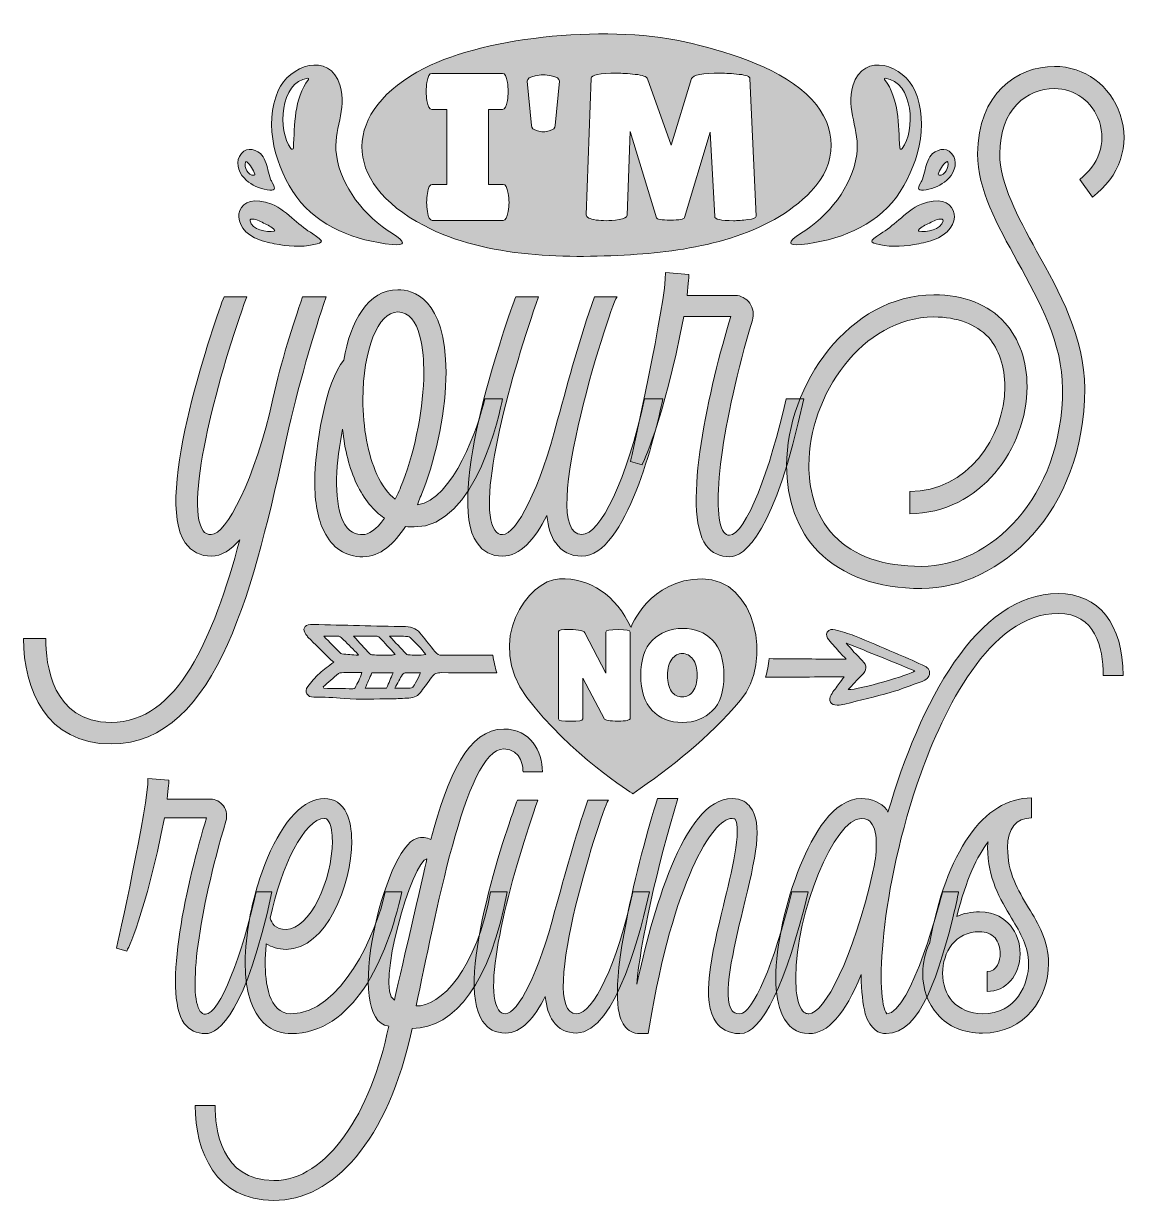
# Model space of a CAD drawing. Header units: inches. Extents: x 146 to 939, y -958 to -114.
import ezdxf

# ---------------------------------------------------------------- set-up
doc = ezdxf.new("R2010")
doc.units = ezdxf.units.IN
doc.header["$MEASUREMENT"] = 0
doc.layers.add('Layer 1', color=7, linetype='Continuous')

# ---------------------------------------------------------------- blocks, each defined once
blk = doc.blocks.new('block 3')
at = {"layer": 'Layer 1', "true_color": 0xfd2b7b}
h = blk.add_hatch(color=230, dxfattribs=at)
h.dxf.hatch_style = 2
edge = h.paths.add_edge_path()
edge.add_spline(control_points=[(715.32, -493.1), (700.31, -477.63), (692.58, -456.26), (692.58, -431.25), (692.58, -373.49), (737.6, -308.92), (798.09, -308.92), (819.46, -308.92), (837.2, -315.74), (849.02, -328.93), (859.48, -340.75), (864.94, -356.21), (864.94, -374.86), (864.94, -418.52), (831.28, -465.81), (780.81, -465.81), (780.81, -465.81), (780.81, -449.9), (780.81, -449.9), (821.74, -449.9), (849.02, -411.24), (849.02, -374.86), (849.02, -360.31), (844.93, -348.03), (837.2, -339.39), (828.1, -329.84), (814.91, -324.83), (798.09, -324.83), (746.7, -324.83), (708.5, -381.22), (708.5, -431.25), (708.5, -445.8), (711.68, -466.26), (726.69, -481.73), (740.79, -496.28), (761.71, -503.56), (789.45, -503.56), (838.11, -503.56), (890.4, -454.9), (890.4, -376.22), (890.4, -343.93), (874.03, -313.92), (858.12, -285.27), (843.56, -258.44), (829.47, -233.43), (829.47, -207.96), (829.47, -164.76), (858.12, -145.2), (884.49, -145.2), (906.32, -145.2), (924.51, -158.85), (931.79, -179.76), (939.06, -201.59), (931.33, -224.33), (911.78, -238.88), (911.78, -238.88), (902.68, -226.15), (902.68, -226.15), (916.33, -215.69), (921.78, -200.23), (916.78, -184.77), (911.78, -170.21), (899.04, -161.12), (884.49, -161.12), (864.94, -161.12), (845.38, -175.67), (845.38, -207.96), (845.38, -229.33), (858.12, -252.53), (871.76, -277.54), (888.13, -306.64), (906.32, -339.84), (906.32, -376.22), (906.32, -464.45), (845.38, -519.47), (789.45, -519.47), (757.61, -519.47), (732.6, -510.38), (715.32, -493.1)], knot_values=[0, 0, 0, 0, 1, 1, 1, 2, 2, 2, 3, 3, 3, 4, 4, 4, 5, 5, 5, 6, 6, 6, 7, 7, 7, 8, 8, 8, 9, 9, 9, 10, 10, 10, 11, 11, 11, 12, 12, 12, 13, 13, 13, 14, 14, 14, 15, 15, 15, 16, 16, 16, 17, 17, 17, 18, 18, 18, 19, 19, 19, 20, 20, 20, 21, 21, 21, 22, 22, 22, 23, 23, 23, 24, 24, 24, 25, 25, 25, 26, 26, 26, 26], degree=3, periodic=1)
h = blk.add_hatch(color=230, dxfattribs=at)
h.dxf.hatch_style = 2
edge = h.paths.add_edge_path()
edge.add_spline(control_points=[(634.83, -488.55), (616.64, -463.54), (637.56, -373.49), (652.57, -324.38), (652.57, -324.38), (618.91, -324.38), (618.91, -324.38), (603.91, -401.69), (588.9, -430.8), (588.9, -430.8), (588.9, -430.8), (580.71, -428.52), (580.71, -428.52), (580.71, -428.52), (606.63, -311.64), (605.73, -293), (605.73, -293), (622.55, -294.37), (622.55, -294.37), (622.55, -294.37), (622.1, -300.73), (621.19, -309.37), (621.19, -309.37), (655.75, -309.37), (655.75, -309.37), (659.84, -309.37), (663.48, -311.64), (666.21, -314.83), (668.48, -318.47), (669.39, -323.01), (668.03, -327.11), (646.2, -400.32), (637.56, -465.36), (647.56, -479), (648.93, -480.36), (649.84, -481.27), (651.66, -481.27), (663.02, -481.27), (681.21, -433.52), (692.13, -383.5), (692.13, -383.5), (704.86, -383.5), (704.86, -383.5), (683.94, -479.91), (662.57, -496.73), (651.66, -496.73), (644.83, -496.73), (638.92, -494.01), (634.83, -488.55)], knot_values=[0, 0, 0, 0, 1, 1, 1, 2, 2, 2, 3, 3, 3, 4, 4, 4, 5, 5, 5, 6, 6, 6, 7, 7, 7, 8, 8, 8, 9, 9, 9, 10, 10, 10, 11, 11, 11, 12, 12, 12, 13, 13, 13, 14, 14, 14, 15, 15, 15, 16, 16, 16, 16], degree=3, periodic=1)
h = blk.add_hatch(color=230, dxfattribs=at)
h.dxf.hatch_style = 2
edge = h.paths.add_edge_path()
edge.add_spline(control_points=[(362.44, -310.28), (353.8, -335.75), (341.98, -375.77), (334.25, -410.79), (311.51, -514.02), (285.59, -630.89), (208.28, -630.89), (161.89, -630.89), (145.52, -591.78), (145.52, -555.4), (145.52, -555.4), (161.44, -555.4), (161.44, -555.4), (161.44, -573.59), (165.98, -615.43), (208.28, -615.43), (256.03, -615.43), (281.49, -555.4), (300.59, -484.46), (294.23, -491.73), (287.41, -496.28), (280.13, -496.28), (272.4, -496.28), (266.03, -493.1), (261.48, -486.73), (237.84, -453.53), (283.77, -324.83), (289.23, -310.28), (289.23, -310.28), (305.6, -310.28), (305.6, -310.28), (286.5, -362.12), (260.12, -457.63), (274.22, -478.09), (275.58, -479.91), (277.4, -480.82), (280.13, -480.82), (290.59, -480.82), (311.51, -441.71), (324.24, -383.5), (330.15, -356.67), (338.79, -330.29), (345.62, -310.28), (345.62, -310.28), (362.44, -310.28), (362.44, -310.28)], knot_values=[0, 0, 0, 0, 1, 1, 1, 2, 2, 2, 3, 3, 3, 4, 4, 4, 5, 5, 5, 6, 6, 6, 7, 7, 7, 8, 8, 8, 9, 9, 9, 10, 10, 10, 11, 11, 11, 12, 12, 12, 13, 13, 13, 14, 14, 14, 15, 15, 15, 15], degree=3, periodic=1)
h = blk.add_hatch(color=230, dxfattribs=at)
h.dxf.hatch_style = 2
edge = h.paths.add_edge_path()
edge.add_spline(control_points=[(361.07, -478.54), (356.53, -469.9), (354.25, -457.63), (354.25, -442.62), (354.25, -419.88), (361.98, -370.31), (375.17, -355.76), (379.72, -328.02), (392.45, -305.28), (413.82, -305.28), (424.29, -305.28), (448.39, -311.19), (448.39, -364.4), (448.39, -390.78), (442.02, -423.06), (432.02, -448.99), (430.65, -452.17), (429.29, -455.81), (427.92, -459.44), (453.39, -456.26), (472.03, -402.6), (476.13, -383.5), (476.13, -383.5), (488.86, -383.5), (488.86, -383.5), (487.04, -392.59), (470.22, -475.36), (425.65, -475.36), (423.37, -475.36), (421.56, -475.36), (419.28, -474.91), (411.55, -487.19), (401.09, -496.73), (388.81, -496.73), (376.53, -496.73), (366.53, -490.37), (361.07, -478.54)], knot_values=[0, 0, 0, 0, 1, 1, 1, 2, 2, 2, 3, 3, 3, 4, 4, 4, 5, 5, 5, 6, 6, 6, 7, 7, 7, 8, 8, 8, 9, 9, 9, 10, 10, 10, 11, 11, 11, 12, 12, 12, 12], degree=3, periodic=1)
edge = h.paths.add_edge_path()
edge.add_spline(control_points=[(374.26, -470.36), (378.35, -479.91), (384.26, -480.82), (388.81, -480.82), (392.45, -480.82), (398.36, -477.63), (404.27, -469), (396.54, -463.99), (389.72, -455.35), (384.26, -444.44), (379.26, -433.52), (375.63, -419.88), (374.26, -405.33), (369.71, -428.06), (367.44, -454.9), (374.26, -470.36)], knot_values=[0, 0, 0, 0, 1, 1, 1, 2, 2, 2, 3, 3, 3, 4, 4, 4, 5, 5, 5, 5], degree=3, periodic=1)
edge = h.paths.add_edge_path()
edge.add_spline(control_points=[(388.81, -383.95), (388.81, -404.42), (392.45, -423.52), (398.82, -437.62), (402.46, -445.8), (407, -451.71), (412.01, -455.35), (413.82, -451.71), (415.64, -447.62), (417.46, -443.07), (426.56, -418.97), (432.47, -388.95), (432.47, -364.4), (432.47, -351.21), (430.65, -321.2), (413.82, -321.2), (399.73, -321.2), (388.81, -348.48), (388.81, -383.95)], knot_values=[0, 0, 0, 0, 1, 1, 1, 2, 2, 2, 3, 3, 3, 4, 4, 4, 5, 5, 5, 6, 6, 6, 6], degree=3, periodic=1)
h = blk.add_hatch(color=230, dxfattribs=at)
h.dxf.hatch_style = 2
edge = h.paths.add_edge_path()
edge.add_spline(control_points=[(603.91, -383.5), (598.45, -408.96), (577.53, -496.28), (545.7, -496.28), (537.97, -496.28), (531.14, -493.1), (527.05, -486.73), (523.41, -482.18), (521.59, -475.36), (520.69, -467.17), (512.04, -484), (501.59, -496.28), (488.85, -496.28), (481.12, -496.28), (474.75, -493.1), (470.66, -486.73), (447.01, -453.53), (492.94, -324.83), (498.4, -310.28), (498.4, -310.28), (514.77, -310.28), (514.77, -310.28), (496.13, -362.12), (469.3, -457.63), (483.39, -477.63), (484.76, -479.91), (486.58, -480.82), (488.85, -480.82), (498.86, -480.82), (515.68, -448.07), (528.42, -398.51), (536.6, -368.95), (544.33, -339.84), (554.79, -310.28), (554.79, -310.28), (571.17, -310.28), (571.17, -310.28), (568.89, -308.46), (512.04, -480.82), (545.7, -480.82), (558.89, -480.82), (577.99, -441.71), (590.72, -383.5), (590.72, -383.5), (603.91, -383.5), (603.91, -383.5)], knot_values=[0, 0, 0, 0, 1, 1, 1, 2, 2, 2, 3, 3, 3, 4, 4, 4, 5, 5, 5, 6, 6, 6, 7, 7, 7, 8, 8, 8, 9, 9, 9, 10, 10, 10, 11, 11, 11, 12, 12, 12, 13, 13, 13, 14, 14, 14, 15, 15, 15, 15], degree=3, periodic=1)
at = {"layer": 'Layer 1', "lineweight": 0}
for points, knots in [([(715.32, -493.1), (700.31, -477.63), (692.58, -456.26), (692.58, -431.25), (692.58, -373.49), (737.6, -308.92), (798.09, -308.92), (819.46, -308.92), (837.2, -315.74), (849.02, -328.93), (859.48, -340.75), (864.94, -356.21), (864.94, -374.86), (864.94, -418.52), (831.28, -465.81), (780.81, -465.81), (780.81, -465.81), (780.81, -449.9), (780.81, -449.9), (821.74, -449.9), (849.02, -411.24), (849.02, -374.86), (849.02, -360.31), (844.93, -348.03), (837.2, -339.39), (828.1, -329.84), (814.91, -324.83), (798.09, -324.83), (746.7, -324.83), (708.5, -381.22), (708.5, -431.25), (708.5, -445.8), (711.68, -466.26), (726.69, -481.73), (740.79, -496.28), (761.71, -503.56), (789.45, -503.56), (838.11, -503.56), (890.4, -454.9), (890.4, -376.22), (890.4, -343.93), (874.03, -313.92), (858.12, -285.27), (843.56, -258.44), (829.47, -233.43), (829.47, -207.96), (829.47, -164.76), (858.12, -145.2), (884.49, -145.2), (906.32, -145.2), (924.51, -158.85), (931.79, -179.76), (939.06, -201.59), (931.33, -224.33), (911.78, -238.88), (911.78, -238.88), (902.68, -226.15), (902.68, -226.15), (916.33, -215.69), (921.78, -200.23), (916.78, -184.77), (911.78, -170.21), (899.04, -161.12), (884.49, -161.12), (864.94, -161.12), (845.38, -175.67), (845.38, -207.96), (845.38, -229.33), (858.12, -252.53), (871.76, -277.54), (888.13, -306.64), (906.32, -339.84), (906.32, -376.22), (906.32, -464.45), (845.38, -519.47), (789.45, -519.47), (757.61, -519.47), (732.6, -510.38), (715.32, -493.1)], [0, 0, 0, 0, 1, 1, 1, 2, 2, 2, 3, 3, 3, 4, 4, 4, 5, 5, 5, 6, 6, 6, 7, 7, 7, 8, 8, 8, 9, 9, 9, 10, 10, 10, 11, 11, 11, 12, 12, 12, 13, 13, 13, 14, 14, 14, 15, 15, 15, 16, 16, 16, 17, 17, 17, 18, 18, 18, 19, 19, 19, 20, 20, 20, 21, 21, 21, 22, 22, 22, 23, 23, 23, 24, 24, 24, 25, 25, 25, 26, 26, 26, 26]), ([(634.83, -488.55), (616.64, -463.54), (637.56, -373.49), (652.57, -324.38), (652.57, -324.38), (618.91, -324.38), (618.91, -324.38), (603.91, -401.69), (588.9, -430.8), (588.9, -430.8), (588.9, -430.8), (580.71, -428.52), (580.71, -428.52), (580.71, -428.52), (606.63, -311.64), (605.73, -293), (605.73, -293), (622.55, -294.37), (622.55, -294.37), (622.55, -294.37), (622.1, -300.73), (621.19, -309.37), (621.19, -309.37), (655.75, -309.37), (655.75, -309.37), (659.84, -309.37), (663.48, -311.64), (666.21, -314.83), (668.48, -318.47), (669.39, -323.01), (668.03, -327.11), (646.2, -400.32), (637.56, -465.36), (647.56, -479), (648.93, -480.36), (649.84, -481.27), (651.66, -481.27), (663.02, -481.27), (681.21, -433.52), (692.13, -383.5), (692.13, -383.5), (704.86, -383.5), (704.86, -383.5), (683.94, -479.91), (662.57, -496.73), (651.66, -496.73), (644.83, -496.73), (638.92, -494.01), (634.83, -488.55)], [0, 0, 0, 0, 1, 1, 1, 2, 2, 2, 3, 3, 3, 4, 4, 4, 5, 5, 5, 6, 6, 6, 7, 7, 7, 8, 8, 8, 9, 9, 9, 10, 10, 10, 11, 11, 11, 12, 12, 12, 13, 13, 13, 14, 14, 14, 15, 15, 15, 16, 16, 16, 16]), ([(362.44, -310.28), (353.8, -335.75), (341.98, -375.77), (334.25, -410.79), (311.51, -514.02), (285.59, -630.89), (208.28, -630.89), (161.89, -630.89), (145.52, -591.78), (145.52, -555.4), (145.52, -555.4), (161.44, -555.4), (161.44, -555.4), (161.44, -573.59), (165.98, -615.43), (208.28, -615.43), (256.03, -615.43), (281.49, -555.4), (300.59, -484.46), (294.23, -491.73), (287.41, -496.28), (280.13, -496.28), (272.4, -496.28), (266.03, -493.1), (261.48, -486.73), (237.84, -453.53), (283.77, -324.83), (289.23, -310.28), (289.23, -310.28), (305.6, -310.28), (305.6, -310.28), (286.5, -362.12), (260.12, -457.63), (274.22, -478.09), (275.58, -479.91), (277.4, -480.82), (280.13, -480.82), (290.59, -480.82), (311.51, -441.71), (324.24, -383.5), (330.15, -356.67), (338.79, -330.29), (345.62, -310.28), (345.62, -310.28), (362.44, -310.28), (362.44, -310.28)], [0, 0, 0, 0, 1, 1, 1, 2, 2, 2, 3, 3, 3, 4, 4, 4, 5, 5, 5, 6, 6, 6, 7, 7, 7, 8, 8, 8, 9, 9, 9, 10, 10, 10, 11, 11, 11, 12, 12, 12, 13, 13, 13, 14, 14, 14, 15, 15, 15, 15]), ([(361.07, -478.54), (356.53, -469.9), (354.25, -457.63), (354.25, -442.62), (354.25, -419.88), (361.98, -370.31), (375.17, -355.76), (379.72, -328.02), (392.45, -305.28), (413.82, -305.28), (424.29, -305.28), (448.39, -311.19), (448.39, -364.4), (448.39, -390.78), (442.02, -423.06), (432.02, -448.99), (430.65, -452.17), (429.29, -455.81), (427.92, -459.44), (453.39, -456.26), (472.03, -402.6), (476.13, -383.5), (476.13, -383.5), (488.86, -383.5), (488.86, -383.5), (487.04, -392.59), (470.22, -475.36), (425.65, -475.36), (423.37, -475.36), (421.56, -475.36), (419.28, -474.91), (411.55, -487.19), (401.09, -496.73), (388.81, -496.73), (376.53, -496.73), (366.53, -490.37), (361.07, -478.54)], [0, 0, 0, 0, 1, 1, 1, 2, 2, 2, 3, 3, 3, 4, 4, 4, 5, 5, 5, 6, 6, 6, 7, 7, 7, 8, 8, 8, 9, 9, 9, 10, 10, 10, 11, 11, 11, 12, 12, 12, 12]), ([(603.91, -383.5), (598.45, -408.96), (577.53, -496.28), (545.7, -496.28), (537.97, -496.28), (531.14, -493.1), (527.05, -486.73), (523.41, -482.18), (521.59, -475.36), (520.69, -467.17), (512.04, -484), (501.59, -496.28), (488.85, -496.28), (481.12, -496.28), (474.75, -493.1), (470.66, -486.73), (447.01, -453.53), (492.94, -324.83), (498.4, -310.28), (498.4, -310.28), (514.77, -310.28), (514.77, -310.28), (496.13, -362.12), (469.3, -457.63), (483.39, -477.63), (484.76, -479.91), (486.58, -480.82), (488.85, -480.82), (498.86, -480.82), (515.68, -448.07), (528.42, -398.51), (536.6, -368.95), (544.33, -339.84), (554.79, -310.28), (554.79, -310.28), (571.17, -310.28), (571.17, -310.28), (568.89, -308.46), (512.04, -480.82), (545.7, -480.82), (558.89, -480.82), (577.99, -441.71), (590.72, -383.5), (590.72, -383.5), (603.91, -383.5), (603.91, -383.5)], [0, 0, 0, 0, 1, 1, 1, 2, 2, 2, 3, 3, 3, 4, 4, 4, 5, 5, 5, 6, 6, 6, 7, 7, 7, 8, 8, 8, 9, 9, 9, 10, 10, 10, 11, 11, 11, 12, 12, 12, 13, 13, 13, 14, 14, 14, 15, 15, 15, 15]), ([(388.81, -383.95), (388.81, -404.42), (392.45, -423.52), (398.82, -437.62), (402.46, -445.8), (407, -451.71), (412.01, -455.35), (413.82, -451.71), (415.64, -447.62), (417.46, -443.07), (426.56, -418.97), (432.47, -388.95), (432.47, -364.4), (432.47, -351.21), (430.65, -321.2), (413.82, -321.2), (399.73, -321.2), (388.81, -348.48), (388.81, -383.95)], [0, 0, 0, 0, 1, 1, 1, 2, 2, 2, 3, 3, 3, 4, 4, 4, 5, 5, 5, 6, 6, 6, 6]), ([(374.26, -470.36), (378.35, -479.91), (384.26, -480.82), (388.81, -480.82), (392.45, -480.82), (398.36, -477.63), (404.27, -469), (396.54, -463.99), (389.72, -455.35), (384.26, -444.44), (379.26, -433.52), (375.63, -419.88), (374.26, -405.33), (369.71, -428.06), (367.44, -454.9), (374.26, -470.36)], [0, 0, 0, 0, 1, 1, 1, 2, 2, 2, 3, 3, 3, 4, 4, 4, 5, 5, 5, 5])]:
    blk.add_open_spline(points, degree=3, knots=knots, dxfattribs=at)
blk = doc.blocks.new('block 4')
at = {"layer": 'Layer 1', "true_color": 0xffffff}
h = blk.add_hatch(color=7, dxfattribs=at)
h.dxf.hatch_style = 2
edge = h.paths.add_edge_path()
edge.add_spline(control_points=[(933.8, -581.81), (933.8, -581.81), (919.51, -581.81), (919.51, -581.81), (919.51, -561.4), (913.8, -537.33), (887.27, -537.33), (837.48, -537.33), (804.42, -608.75), (788.91, -651.6), (758.71, -736.49), (756.26, -815.26), (764.42, -824.24), (781.97, -824.24), (803.61, -739.76), (804.42, -736.9), (804.42, -736.9), (815.85, -736.9), (815.85, -736.9), (815.85, -736.9), (813.81, -746.69), (812.99, -750.37), (801.97, -794.85), (788.91, -838.52), (764.02, -838.52), (759.12, -838.52), (752.59, -836.08), (748.91, -824.24), (747.28, -817.3), (746.06, -808.32), (746.06, -796.89), (746.06, -796.49), (746.06, -796.49), (746.06, -796.08), (734.22, -825.06), (721.98, -838.52), (708.51, -838.52), (699.94, -838.52), (693.41, -833.63), (689.33, -825.06), (686.47, -818.53), (684.84, -809.96), (684.84, -798.53), (684.84, -775.67), (691.78, -743.84), (702.39, -718.13), (711.37, -696.09), (726.06, -669.97), (746.06, -669.97), (753.81, -669.97), (759.94, -672.82), (764.42, -678.13), (764.83, -678.94), (764.83, -679.35), (765.24, -679.76), (787.69, -602.22), (828.91, -523.04), (887.27, -523.04), (916.25, -523.04), (933.8, -545.08), (933.8, -581.81)], knot_values=[0, 0, 0, 0, 1, 1, 1, 2, 2, 2, 3, 3, 3, 4, 4, 4, 5, 5, 5, 6, 6, 6, 7, 7, 7, 8, 8, 8, 9, 9, 9, 10, 10, 10, 11, 11, 11, 12, 12, 12, 13, 13, 13, 14, 14, 14, 15, 15, 15, 16, 16, 16, 17, 17, 17, 18, 18, 18, 19, 19, 19, 20, 20, 20, 20], degree=3, periodic=1)
edge = h.paths.add_edge_path()
edge.add_spline(control_points=[(754.63, -721.39), (757.08, -711.6), (758.71, -694.05), (753, -687.11), (752.18, -685.88), (750.14, -684.25), (746.06, -684.25), (726.88, -684.25), (699.13, -751.59), (699.13, -798.53), (699.13, -807.5), (699.94, -814.85), (702.39, -819.34), (704.43, -824.24), (707.29, -824.24), (708.51, -824.24), (719.53, -824.24), (740.34, -785.06), (754.63, -721.39)], knot_values=[0, 0, 0, 0, 1, 1, 1, 2, 2, 2, 3, 3, 3, 4, 4, 4, 5, 5, 5, 6, 6, 6, 6], degree=3, periodic=1)
h = blk.add_hatch(color=7, dxfattribs=at)
h.dxf.hatch_style = 2
edge = h.paths.add_edge_path()
edge.add_spline(control_points=[(517.5, -650.78), (517.5, -650.78), (503.62, -650.78), (503.62, -650.78), (503.62, -649.15), (503.21, -634.46), (489.75, -634.46), (461.99, -634.46), (440.36, -758.12), (426.89, -818.53), (444.03, -820.16), (470.97, -791.18), (480.36, -736.9), (480.36, -736.9), (492.19, -736.9), (492.19, -736.9), (480.36, -801.38), (455.05, -834.85), (424.04, -834.85), (406.9, -915.66), (367.31, -958.1), (324.86, -958.1), (283.23, -958.1), (268.54, -923.01), (268.54, -889.95), (268.54, -889.95), (282.82, -889.95), (282.82, -889.95), (282.82, -906.27), (286.91, -943.82), (324.86, -943.82), (363.22, -943.82), (394.65, -895.25), (407.3, -833.22), (374.24, -829.14), (404.45, -705.47), (427.3, -698.54), (430.97, -697.31), (434.65, -697.72), (437.51, -699.35), (449.75, -653.23), (464.44, -620.17), (489.75, -620.17), (508.93, -620.17), (517.5, -636.09), (517.5, -650.78)], knot_values=[0, 0, 0, 0, 1, 1, 1, 2, 2, 2, 3, 3, 3, 4, 4, 4, 5, 5, 5, 6, 6, 6, 7, 7, 7, 8, 8, 8, 9, 9, 9, 10, 10, 10, 11, 11, 11, 12, 12, 12, 13, 13, 13, 14, 14, 14, 15, 15, 15, 15], degree=3, periodic=1)
edge = h.paths.add_edge_path()
edge.add_spline(control_points=[(411.39, -814.44), (413.42, -804.65), (433.02, -722.21), (434.65, -713.23), (424.85, -713.23), (397.1, -807.1), (411.39, -814.44)], knot_values=[0, 0, 0, 0, 1, 1, 1, 2, 2, 2, 2], degree=3, periodic=1)
h = blk.add_hatch(color=7, dxfattribs=at)
h.dxf.hatch_style = 2
edge = h.paths.add_edge_path()
edge.add_spline(control_points=[(260.78, -831.18), (244.46, -808.73), (263.23, -727.92), (276.7, -683.84), (276.7, -683.84), (246.49, -683.84), (246.49, -683.84), (233.03, -753.22), (219.56, -779.34), (219.56, -779.34), (219.56, -779.34), (212.21, -777.3), (212.21, -777.3), (212.21, -777.3), (235.48, -672.42), (234.66, -655.68), (234.66, -655.68), (249.76, -656.91), (249.76, -656.91), (249.76, -656.91), (249.35, -662.62), (248.54, -670.37), (248.54, -670.37), (279.55, -670.37), (279.55, -670.37), (283.23, -670.37), (286.49, -672.42), (288.94, -675.27), (290.98, -678.54), (291.8, -682.62), (290.57, -686.29), (270.98, -752), (263.23, -810.36), (272.21, -822.61), (273.43, -823.83), (274.25, -824.65), (275.88, -824.65), (286.08, -824.65), (302.41, -781.79), (312.2, -736.9), (312.2, -736.9), (323.63, -736.9), (323.63, -736.9), (304.86, -823.42), (285.68, -838.52), (275.88, -838.52), (269.76, -838.52), (264.45, -836.08), (260.78, -831.18)], knot_values=[0, 0, 0, 0, 1, 1, 1, 2, 2, 2, 3, 3, 3, 4, 4, 4, 5, 5, 5, 6, 6, 6, 7, 7, 7, 8, 8, 8, 9, 9, 9, 10, 10, 10, 11, 11, 11, 12, 12, 12, 13, 13, 13, 14, 14, 14, 15, 15, 15, 16, 16, 16, 16], degree=3, periodic=1)
h = blk.add_hatch(color=7, dxfattribs=at)
h.dxf.hatch_style = 2
edge = h.paths.add_edge_path()
edge.add_spline(control_points=[(304.45, -787.51), (304.45, -777.71), (305.68, -766.69), (307.72, -755.26), (307.72, -755.26), (307.72, -755.26), (307.72, -754.86), (310.57, -740.57), (315.06, -725.47), (320.37, -712.41), (332.2, -685.07), (346.49, -669.97), (361.18, -669.97), (368.12, -669.97), (373.83, -673.64), (377.1, -680.58), (379.55, -685.88), (380.77, -692.41), (380.77, -700.58), (380.77, -732), (362.41, -778.12), (333.84, -778.12), (328.12, -778.12), (323.23, -776.49), (319.55, -774.04), (319.15, -778.53), (318.74, -783.02), (318.74, -787.51), (318.74, -801.38), (321.19, -824.24), (337.1, -824.24), (373.43, -824.24), (398.32, -766.69), (404.85, -736.9), (404.85, -736.9), (416.69, -736.9), (416.69, -736.9), (406.08, -785.47), (381.59, -838.52), (337.1, -838.52), (327.31, -838.52), (304.45, -833.63), (304.45, -787.51)], knot_values=[0, 0, 0, 0, 1, 1, 1, 2, 2, 2, 3, 3, 3, 4, 4, 4, 5, 5, 5, 6, 6, 6, 7, 7, 7, 8, 8, 8, 9, 9, 9, 10, 10, 10, 11, 11, 11, 12, 12, 12, 13, 13, 13, 14, 14, 14, 14], degree=3, periodic=1)
edge = h.paths.add_edge_path()
edge.add_spline(control_points=[(333.84, -763.84), (350.57, -763.84), (366.9, -728.33), (366.9, -700.58), (366.9, -694.86), (366.08, -689.97), (364.45, -686.7), (363.22, -684.25), (362, -684.25), (361.18, -684.25), (347.31, -684.25), (329.76, -718.94), (322.41, -755.67), (323.23, -759.35), (326.08, -763.84), (333.84, -763.84)], knot_values=[0, 0, 0, 0, 1, 1, 1, 2, 2, 2, 3, 3, 3, 4, 4, 4, 5, 5, 5, 5], degree=3, periodic=1)
h = blk.add_hatch(color=7, dxfattribs=at)
h.dxf.hatch_style = 2
edge = h.paths.add_edge_path()
edge.add_spline(control_points=[(594.23, -736.9), (589.33, -759.76), (570.56, -838.12), (541.99, -838.12), (535.05, -838.12), (528.93, -835.26), (525.26, -829.54), (521.99, -825.46), (520.36, -819.34), (519.54, -812), (511.79, -827.1), (502.4, -838.12), (490.97, -838.12), (484.04, -838.12), (478.32, -835.26), (474.65, -829.54), (453.42, -799.75), (494.65, -684.25), (499.54, -671.19), (499.54, -671.19), (514.24, -671.19), (514.24, -671.19), (497.5, -717.72), (473.42, -803.42), (486.07, -821.38), (487.3, -823.42), (488.93, -824.24), (490.97, -824.24), (499.95, -824.24), (515.05, -794.85), (526.48, -750.37), (533.83, -723.84), (540.76, -697.72), (550.15, -671.19), (550.15, -671.19), (564.85, -671.19), (564.85, -671.19), (562.81, -669.56), (511.79, -824.24), (541.99, -824.24), (553.83, -824.24), (570.97, -789.14), (582.39, -736.9), (582.39, -736.9), (594.23, -736.9), (594.23, -736.9)], knot_values=[0, 0, 0, 0, 1, 1, 1, 2, 2, 2, 3, 3, 3, 4, 4, 4, 5, 5, 5, 6, 6, 6, 7, 7, 7, 8, 8, 8, 9, 9, 9, 10, 10, 10, 11, 11, 11, 12, 12, 12, 13, 13, 13, 14, 14, 14, 15, 15, 15, 15], degree=3, periodic=1)
h = blk.add_hatch(color=7, dxfattribs=at)
h.dxf.hatch_style = 2
edge = h.paths.add_edge_path()
edge.add_spline(control_points=[(642.39, -830.77), (630.56, -815.67), (638.72, -782.2), (647.29, -746.69), (653, -723.43), (660.76, -691.6), (655.45, -684.66), (655.04, -684.66), (654.63, -684.25), (653.41, -684.25), (639.13, -684.25), (611.37, -730.37), (594.23, -832.81), (594.23, -832.81), (593.42, -838.52), (593.42, -838.52), (593.42, -838.52), (587.29, -838.52), (587.29, -838.52), (582.8, -838.52), (578.72, -836.48), (576.27, -832.81), (571.79, -826.69), (566.89, -812), (577.91, -756.49), (583.62, -726.7), (593.42, -690.78), (599.95, -669.97), (599.95, -669.97), (614.64, -669.97), (614.64, -669.97), (599.95, -717.72), (587.29, -774.86), (585.25, -803.02), (595.46, -755.26), (618.31, -669.97), (653.41, -669.97), (660.35, -669.97), (664.43, -673.23), (666.47, -676.09), (675.86, -687.92), (670.55, -711.6), (661.16, -749.96), (654.63, -777.71), (646.06, -812.4), (653.41, -822.2), (654.23, -823.01), (655.86, -824.24), (659.12, -824.24), (668.1, -824.24), (683.61, -789.14), (696.26, -736.9), (696.26, -736.9), (708.1, -736.9), (708.1, -736.9), (692.18, -802.2), (675.04, -838.52), (659.12, -838.52), (650.15, -838.52), (645.25, -834.44), (642.39, -830.77)], knot_values=[0, 0, 0, 0, 1, 1, 1, 2, 2, 2, 3, 3, 3, 4, 4, 4, 5, 5, 5, 6, 6, 6, 7, 7, 7, 8, 8, 8, 9, 9, 9, 10, 10, 10, 11, 11, 11, 12, 12, 12, 13, 13, 13, 14, 14, 14, 15, 15, 15, 16, 16, 16, 17, 17, 17, 18, 18, 18, 19, 19, 19, 20, 20, 20, 20], degree=3, periodic=1)
h = blk.add_hatch(color=7, dxfattribs=at)
h.dxf.hatch_style = 2
edge = h.paths.add_edge_path()
edge.add_spline(control_points=[(880.34, -788.32), (880.34, -812.81), (863.61, -838.12), (832.99, -838.12), (819.53, -838.12), (808.51, -833.63), (800.75, -824.65), (793.81, -816.89), (790.14, -806.69), (790.14, -795.26), (790.14, -787.92), (791.77, -780.57), (795.04, -773.63), (795.04, -773.63), (795.04, -774.04), (795.04, -774.04), (806.87, -708.33), (833.81, -669.56), (868.09, -669.56), (868.09, -669.56), (868.09, -683.84), (868.09, -683.84), (857.07, -683.84), (850.95, -691.6), (850.95, -705.06), (850.95, -723.43), (858.3, -735.27), (866.05, -748.33), (872.99, -759.76), (880.34, -772), (880.34, -788.32)], knot_values=[0, 0, 0, 0, 1, 1, 1, 2, 2, 2, 3, 3, 3, 4, 4, 4, 5, 5, 5, 6, 6, 6, 7, 7, 7, 8, 8, 8, 9, 9, 9, 10, 10, 10, 10], degree=3, periodic=1)
edge = h.paths.add_edge_path()
edge.add_spline(control_points=[(866.05, -788.32), (866.05, -776.08), (860.34, -766.69), (853.81, -755.67), (845.65, -742.21), (836.67, -727.1), (836.67, -705.06), (836.67, -703.43), (836.67, -702.21), (837.08, -700.98), (829.32, -711.19), (821.16, -727.92), (814.63, -754.45), (819.12, -752.41), (824.83, -751.18), (830.95, -751.18), (842.38, -751.18), (848.91, -756.49), (852.99, -760.98), (857.48, -766.29), (859.93, -773.63), (859.93, -781.38), (859.93, -796.89), (849.73, -808.32), (836.26, -808.32), (836.26, -808.32), (836.26, -794.04), (836.26, -794.04), (843.61, -794.04), (845.65, -785.88), (845.65, -781.38), (845.65, -776.9), (844.42, -772.81), (841.97, -769.96), (839.12, -766.69), (835.44, -765.47), (830.95, -765.47), (813.41, -765.47), (804.43, -780.16), (804.43, -795.26), (804.43, -803.02), (806.87, -810.36), (811.36, -815.26), (816.67, -820.97), (824.02, -824.24), (832.99, -824.24), (857.48, -824.24), (866.05, -802.61), (866.05, -788.32)], knot_values=[0, 0, 0, 0, 1, 1, 1, 2, 2, 2, 3, 3, 3, 4, 4, 4, 5, 5, 5, 6, 6, 6, 7, 7, 7, 8, 8, 8, 9, 9, 9, 10, 10, 10, 11, 11, 11, 12, 12, 12, 13, 13, 13, 14, 14, 14, 15, 15, 15, 16, 16, 16, 16], degree=3, periodic=1)
at = {"layer": 'Layer 1', "lineweight": 0}
for points, knots in [([(933.8, -581.81), (933.8, -581.81), (919.51, -581.81), (919.51, -581.81), (919.51, -561.4), (913.8, -537.33), (887.27, -537.33), (837.48, -537.33), (804.42, -608.75), (788.91, -651.6), (758.71, -736.49), (756.26, -815.26), (764.42, -824.24), (781.97, -824.24), (803.61, -739.76), (804.42, -736.9), (804.42, -736.9), (815.85, -736.9), (815.85, -736.9), (815.85, -736.9), (813.81, -746.69), (812.99, -750.37), (801.97, -794.85), (788.91, -838.52), (764.02, -838.52), (759.12, -838.52), (752.59, -836.08), (748.91, -824.24), (747.28, -817.3), (746.06, -808.32), (746.06, -796.89), (746.06, -796.49), (746.06, -796.49), (746.06, -796.08), (734.22, -825.06), (721.98, -838.52), (708.51, -838.52), (699.94, -838.52), (693.41, -833.63), (689.33, -825.06), (686.47, -818.53), (684.84, -809.96), (684.84, -798.53), (684.84, -775.67), (691.78, -743.84), (702.39, -718.13), (711.37, -696.09), (726.06, -669.97), (746.06, -669.97), (753.81, -669.97), (759.94, -672.82), (764.42, -678.13), (764.83, -678.94), (764.83, -679.35), (765.24, -679.76), (787.69, -602.22), (828.91, -523.04), (887.27, -523.04), (916.25, -523.04), (933.8, -545.08), (933.8, -581.81)], [0, 0, 0, 0, 1, 1, 1, 2, 2, 2, 3, 3, 3, 4, 4, 4, 5, 5, 5, 6, 6, 6, 7, 7, 7, 8, 8, 8, 9, 9, 9, 10, 10, 10, 11, 11, 11, 12, 12, 12, 13, 13, 13, 14, 14, 14, 15, 15, 15, 16, 16, 16, 17, 17, 17, 18, 18, 18, 19, 19, 19, 20, 20, 20, 20]), ([(517.5, -650.78), (517.5, -650.78), (503.62, -650.78), (503.62, -650.78), (503.62, -649.15), (503.21, -634.46), (489.75, -634.46), (461.99, -634.46), (440.36, -758.12), (426.89, -818.53), (444.03, -820.16), (470.97, -791.18), (480.36, -736.9), (480.36, -736.9), (492.19, -736.9), (492.19, -736.9), (480.36, -801.38), (455.05, -834.85), (424.04, -834.85), (406.9, -915.66), (367.31, -958.1), (324.86, -958.1), (283.23, -958.1), (268.54, -923.01), (268.54, -889.95), (268.54, -889.95), (282.82, -889.95), (282.82, -889.95), (282.82, -906.27), (286.91, -943.82), (324.86, -943.82), (363.22, -943.82), (394.65, -895.25), (407.3, -833.22), (374.24, -829.14), (404.45, -705.47), (427.3, -698.54), (430.97, -697.31), (434.65, -697.72), (437.51, -699.35), (449.75, -653.23), (464.44, -620.17), (489.75, -620.17), (508.93, -620.17), (517.5, -636.09), (517.5, -650.78)], [0, 0, 0, 0, 1, 1, 1, 2, 2, 2, 3, 3, 3, 4, 4, 4, 5, 5, 5, 6, 6, 6, 7, 7, 7, 8, 8, 8, 9, 9, 9, 10, 10, 10, 11, 11, 11, 12, 12, 12, 13, 13, 13, 14, 14, 14, 15, 15, 15, 15]), ([(260.78, -831.18), (244.46, -808.73), (263.23, -727.92), (276.7, -683.84), (276.7, -683.84), (246.49, -683.84), (246.49, -683.84), (233.03, -753.22), (219.56, -779.34), (219.56, -779.34), (219.56, -779.34), (212.21, -777.3), (212.21, -777.3), (212.21, -777.3), (235.48, -672.42), (234.66, -655.68), (234.66, -655.68), (249.76, -656.91), (249.76, -656.91), (249.76, -656.91), (249.35, -662.62), (248.54, -670.37), (248.54, -670.37), (279.55, -670.37), (279.55, -670.37), (283.23, -670.37), (286.49, -672.42), (288.94, -675.27), (290.98, -678.54), (291.8, -682.62), (290.57, -686.29), (270.98, -752), (263.23, -810.36), (272.21, -822.61), (273.43, -823.83), (274.25, -824.65), (275.88, -824.65), (286.08, -824.65), (302.41, -781.79), (312.2, -736.9), (312.2, -736.9), (323.63, -736.9), (323.63, -736.9), (304.86, -823.42), (285.68, -838.52), (275.88, -838.52), (269.76, -838.52), (264.45, -836.08), (260.78, -831.18)], [0, 0, 0, 0, 1, 1, 1, 2, 2, 2, 3, 3, 3, 4, 4, 4, 5, 5, 5, 6, 6, 6, 7, 7, 7, 8, 8, 8, 9, 9, 9, 10, 10, 10, 11, 11, 11, 12, 12, 12, 13, 13, 13, 14, 14, 14, 15, 15, 15, 16, 16, 16, 16]), ([(304.45, -787.51), (304.45, -777.71), (305.68, -766.69), (307.72, -755.26), (307.72, -755.26), (307.72, -755.26), (307.72, -754.86), (310.57, -740.57), (315.06, -725.47), (320.37, -712.41), (332.2, -685.07), (346.49, -669.97), (361.18, -669.97), (368.12, -669.97), (373.83, -673.64), (377.1, -680.58), (379.55, -685.88), (380.77, -692.41), (380.77, -700.58), (380.77, -732), (362.41, -778.12), (333.84, -778.12), (328.12, -778.12), (323.23, -776.49), (319.55, -774.04), (319.15, -778.53), (318.74, -783.02), (318.74, -787.51), (318.74, -801.38), (321.19, -824.24), (337.1, -824.24), (373.43, -824.24), (398.32, -766.69), (404.85, -736.9), (404.85, -736.9), (416.69, -736.9), (416.69, -736.9), (406.08, -785.47), (381.59, -838.52), (337.1, -838.52), (327.31, -838.52), (304.45, -833.63), (304.45, -787.51)], [0, 0, 0, 0, 1, 1, 1, 2, 2, 2, 3, 3, 3, 4, 4, 4, 5, 5, 5, 6, 6, 6, 7, 7, 7, 8, 8, 8, 9, 9, 9, 10, 10, 10, 11, 11, 11, 12, 12, 12, 13, 13, 13, 14, 14, 14, 14]), ([(594.23, -736.9), (589.33, -759.76), (570.56, -838.12), (541.99, -838.12), (535.05, -838.12), (528.93, -835.26), (525.26, -829.54), (521.99, -825.46), (520.36, -819.34), (519.54, -812), (511.79, -827.1), (502.4, -838.12), (490.97, -838.12), (484.04, -838.12), (478.32, -835.26), (474.65, -829.54), (453.42, -799.75), (494.65, -684.25), (499.54, -671.19), (499.54, -671.19), (514.24, -671.19), (514.24, -671.19), (497.5, -717.72), (473.42, -803.42), (486.07, -821.38), (487.3, -823.42), (488.93, -824.24), (490.97, -824.24), (499.95, -824.24), (515.05, -794.85), (526.48, -750.37), (533.83, -723.84), (540.76, -697.72), (550.15, -671.19), (550.15, -671.19), (564.85, -671.19), (564.85, -671.19), (562.81, -669.56), (511.79, -824.24), (541.99, -824.24), (553.83, -824.24), (570.97, -789.14), (582.39, -736.9), (582.39, -736.9), (594.23, -736.9), (594.23, -736.9)], [0, 0, 0, 0, 1, 1, 1, 2, 2, 2, 3, 3, 3, 4, 4, 4, 5, 5, 5, 6, 6, 6, 7, 7, 7, 8, 8, 8, 9, 9, 9, 10, 10, 10, 11, 11, 11, 12, 12, 12, 13, 13, 13, 14, 14, 14, 15, 15, 15, 15]), ([(642.39, -830.77), (630.56, -815.67), (638.72, -782.2), (647.29, -746.69), (653, -723.43), (660.76, -691.6), (655.45, -684.66), (655.04, -684.66), (654.63, -684.25), (653.41, -684.25), (639.13, -684.25), (611.37, -730.37), (594.23, -832.81), (594.23, -832.81), (593.42, -838.52), (593.42, -838.52), (593.42, -838.52), (587.29, -838.52), (587.29, -838.52), (582.8, -838.52), (578.72, -836.48), (576.27, -832.81), (571.79, -826.69), (566.89, -812), (577.91, -756.49), (583.62, -726.7), (593.42, -690.78), (599.95, -669.97), (599.95, -669.97), (614.64, -669.97), (614.64, -669.97), (599.95, -717.72), (587.29, -774.86), (585.25, -803.02), (595.46, -755.26), (618.31, -669.97), (653.41, -669.97), (660.35, -669.97), (664.43, -673.23), (666.47, -676.09), (675.86, -687.92), (670.55, -711.6), (661.16, -749.96), (654.63, -777.71), (646.06, -812.4), (653.41, -822.2), (654.23, -823.01), (655.86, -824.24), (659.12, -824.24), (668.1, -824.24), (683.61, -789.14), (696.26, -736.9), (696.26, -736.9), (708.1, -736.9), (708.1, -736.9), (692.18, -802.2), (675.04, -838.52), (659.12, -838.52), (650.15, -838.52), (645.25, -834.44), (642.39, -830.77)], [0, 0, 0, 0, 1, 1, 1, 2, 2, 2, 3, 3, 3, 4, 4, 4, 5, 5, 5, 6, 6, 6, 7, 7, 7, 8, 8, 8, 9, 9, 9, 10, 10, 10, 11, 11, 11, 12, 12, 12, 13, 13, 13, 14, 14, 14, 15, 15, 15, 16, 16, 16, 17, 17, 17, 18, 18, 18, 19, 19, 19, 20, 20, 20, 20]), ([(880.34, -788.32), (880.34, -812.81), (863.61, -838.12), (832.99, -838.12), (819.53, -838.12), (808.51, -833.63), (800.75, -824.65), (793.81, -816.89), (790.14, -806.69), (790.14, -795.26), (790.14, -787.92), (791.77, -780.57), (795.04, -773.63), (795.04, -773.63), (795.04, -774.04), (795.04, -774.04), (806.87, -708.33), (833.81, -669.56), (868.09, -669.56), (868.09, -669.56), (868.09, -683.84), (868.09, -683.84), (857.07, -683.84), (850.95, -691.6), (850.95, -705.06), (850.95, -723.43), (858.3, -735.27), (866.05, -748.33), (872.99, -759.76), (880.34, -772), (880.34, -788.32)], [0, 0, 0, 0, 1, 1, 1, 2, 2, 2, 3, 3, 3, 4, 4, 4, 5, 5, 5, 6, 6, 6, 7, 7, 7, 8, 8, 8, 9, 9, 9, 10, 10, 10, 10]), ([(333.84, -763.84), (350.57, -763.84), (366.9, -728.33), (366.9, -700.58), (366.9, -694.86), (366.08, -689.97), (364.45, -686.7), (363.22, -684.25), (362, -684.25), (361.18, -684.25), (347.31, -684.25), (329.76, -718.94), (322.41, -755.67), (323.23, -759.35), (326.08, -763.84), (333.84, -763.84)], [0, 0, 0, 0, 1, 1, 1, 2, 2, 2, 3, 3, 3, 4, 4, 4, 5, 5, 5, 5]), ([(754.63, -721.39), (757.08, -711.6), (758.71, -694.05), (753, -687.11), (752.18, -685.88), (750.14, -684.25), (746.06, -684.25), (726.88, -684.25), (699.13, -751.59), (699.13, -798.53), (699.13, -807.5), (699.94, -814.85), (702.39, -819.34), (704.43, -824.24), (707.29, -824.24), (708.51, -824.24), (719.53, -824.24), (740.34, -785.06), (754.63, -721.39)], [0, 0, 0, 0, 1, 1, 1, 2, 2, 2, 3, 3, 3, 4, 4, 4, 5, 5, 5, 6, 6, 6, 6]), ([(866.05, -788.32), (866.05, -776.08), (860.34, -766.69), (853.81, -755.67), (845.65, -742.21), (836.67, -727.1), (836.67, -705.06), (836.67, -703.43), (836.67, -702.21), (837.08, -700.98), (829.32, -711.19), (821.16, -727.92), (814.63, -754.45), (819.12, -752.41), (824.83, -751.18), (830.95, -751.18), (842.38, -751.18), (848.91, -756.49), (852.99, -760.98), (857.48, -766.29), (859.93, -773.63), (859.93, -781.38), (859.93, -796.89), (849.73, -808.32), (836.26, -808.32), (836.26, -808.32), (836.26, -794.04), (836.26, -794.04), (843.61, -794.04), (845.65, -785.88), (845.65, -781.38), (845.65, -776.9), (844.42, -772.81), (841.97, -769.96), (839.12, -766.69), (835.44, -765.47), (830.95, -765.47), (813.41, -765.47), (804.43, -780.16), (804.43, -795.26), (804.43, -803.02), (806.87, -810.36), (811.36, -815.26), (816.67, -820.97), (824.02, -824.24), (832.99, -824.24), (857.48, -824.24), (866.05, -802.61), (866.05, -788.32)], [0, 0, 0, 0, 1, 1, 1, 2, 2, 2, 3, 3, 3, 4, 4, 4, 5, 5, 5, 6, 6, 6, 7, 7, 7, 8, 8, 8, 9, 9, 9, 10, 10, 10, 11, 11, 11, 12, 12, 12, 13, 13, 13, 14, 14, 14, 15, 15, 15, 16, 16, 16, 16]), ([(411.39, -814.44), (413.42, -804.65), (433.02, -722.21), (434.65, -713.23), (424.85, -713.23), (397.1, -807.1), (411.39, -814.44)], [0, 0, 0, 0, 1, 1, 1, 2, 2, 2, 2])]:
    blk.add_open_spline(points, degree=3, knots=knots, dxfattribs=at)
blk = doc.blocks.new('block 5')
at = {"layer": 'Layer 1', "true_color": 0xffffff}
h = blk.add_hatch(color=7, dxfattribs=at)
h.dxf.hatch_style = 2
edge = h.paths.add_edge_path()
edge.add_spline(control_points=[(710.68, -169.01), (689.51, -146.5), (654.06, -136.22), (624.88, -128.81), (568.4, -114.47), (477.91, -123.43), (432.96, -146.46), (373.84, -176.78), (372.65, -228), (432.61, -259.33), (477.57, -282.82), (536.09, -283.17), (585.34, -279.86), (628.44, -276.96), (679.44, -266.79), (710.23, -234.7), (729.25, -214.86), (729.09, -188.57), (710.68, -169.01)], knot_values=[0, 0, 0, 0, 1, 1, 1, 2, 2, 2, 3, 3, 3, 4, 4, 4, 5, 5, 5, 6, 6, 6, 6], degree=3, periodic=1)
edge = h.paths.add_edge_path()
edge.add_spline(control_points=[(492.95, -249.17), (492.24, -253.49), (491.04, -255.64), (489.33, -255.64), (489.33, -255.64), (438.58, -255.64), (438.58, -255.64), (436.87, -255.64), (435.71, -253.49), (435.11, -249.17), (434.71, -247.06), (434.51, -244.9), (434.51, -242.69), (434.51, -240.48), (434.71, -238.32), (435.11, -236.22), (435.71, -231.9), (436.87, -229.74), (438.58, -229.74), (438.58, -229.74), (448.97, -229.74), (448.97, -229.74), (448.97, -229.74), (448.97, -176.12), (448.97, -176.12), (448.97, -176.12), (438.27, -176.12), (438.27, -176.12), (436.57, -176.12), (435.36, -173.96), (434.66, -169.64), (434.36, -167.53), (434.21, -165.37), (434.21, -163.16), (434.21, -160.96), (434.36, -158.8), (434.66, -156.69), (435.36, -152.37), (436.57, -150.21), (438.27, -150.21), (438.27, -150.21), (488.88, -150.21), (488.88, -150.21), (490.59, -150.21), (491.74, -152.37), (492.35, -156.69), (492.75, -158.8), (492.95, -160.96), (492.95, -163.16), (492.95, -165.37), (492.75, -167.53), (492.35, -169.64), (491.74, -173.96), (490.59, -176.12), (488.88, -176.12), (488.88, -176.12), (478.79, -176.12), (478.79, -176.12), (478.79, -176.12), (478.79, -229.74), (478.79, -229.74), (478.79, -229.74), (489.33, -229.74), (489.33, -229.74), (491.04, -229.74), (492.24, -231.9), (492.95, -236.22), (493.35, -238.32), (493.55, -240.48), (493.55, -242.69), (493.55, -244.9), (493.35, -247.06), (492.95, -249.17)], knot_values=[0, 0, 0, 0, 1, 1, 1, 2, 2, 2, 3, 3, 3, 4, 4, 4, 5, 5, 5, 6, 6, 6, 7, 7, 7, 8, 8, 8, 9, 9, 9, 10, 10, 10, 11, 11, 11, 12, 12, 12, 13, 13, 13, 14, 14, 14, 15, 15, 15, 16, 16, 16, 17, 17, 17, 18, 18, 18, 19, 19, 19, 20, 20, 20, 21, 21, 21, 22, 22, 22, 23, 23, 23, 24, 24, 24, 24], degree=3, periodic=1)
edge = h.paths.add_edge_path()
edge.add_spline(control_points=[(526.69, -187.56), (526.69, -189.37), (525.23, -190.68), (522.32, -191.48), (520.91, -191.88), (519.5, -192.08), (518.1, -192.08), (516.69, -192.08), (515.29, -191.88), (513.88, -191.48), (511.07, -190.68), (509.66, -189.37), (509.66, -187.56), (509.66, -187.56), (506.65, -155.78), (506.65, -155.78), (506.65, -153.98), (508.56, -152.67), (512.38, -151.87), (514.28, -151.47), (516.19, -151.26), (518.1, -151.26), (520.01, -151.26), (521.91, -151.47), (523.82, -151.87), (527.74, -152.67), (529.7, -153.98), (529.7, -155.78), (529.7, -155.78), (526.69, -187.56), (526.69, -187.56)], knot_values=[0, 0, 0, 0, 1, 1, 1, 2, 2, 2, 3, 3, 3, 4, 4, 4, 5, 5, 5, 6, 6, 6, 7, 7, 7, 8, 8, 8, 9, 9, 9, 10, 10, 10, 10], degree=3, periodic=1)
edge = h.paths.add_edge_path()
edge.add_spline(control_points=[(664.8, -255.04), (660.89, -255.55), (657.42, -255.79), (654.41, -255.79), (645.47, -255.79), (641, -254.79), (641, -252.78), (641, -252.78), (637.84, -192.38), (637.84, -192.38), (637.84, -192.38), (619.47, -253.54), (619.47, -253.54), (619.07, -254.74), (615.65, -255.34), (609.22, -255.34), (602.8, -255.34), (599.48, -254.79), (599.28, -253.69), (599.28, -253.69), (580.31, -191.78), (580.31, -191.78), (580.31, -191.78), (578.2, -251.88), (578.2, -251.88), (578.1, -253.39), (576.19, -254.42), (572.47, -254.97), (568.76, -255.52), (565.67, -255.79), (563.21, -255.79), (560.75, -255.79), (558.37, -255.64), (556.06, -255.34), (551.24, -254.64), (548.88, -253.39), (548.98, -251.58), (548.98, -251.58), (552.44, -153.67), (552.44, -153.67), (552.44, -151.26), (558.57, -150.06), (570.82, -150.06), (574.43, -150.06), (578.85, -150.34), (584.07, -150.89), (589.29, -151.44), (592.2, -152.52), (592.81, -154.13), (592.81, -154.13), (609.68, -201.57), (609.68, -201.57), (609.68, -201.57), (624.44, -153.98), (624.44, -153.98), (625.34, -151.37), (632.27, -150.06), (645.22, -150.06), (648.94, -150.06), (653.38, -150.34), (658.55, -150.89), (663.72, -151.44), (666.31, -152.42), (666.31, -153.83), (666.31, -153.83), (670.68, -252.63), (670.68, -252.63), (670.68, -253.74), (668.72, -254.54), (664.8, -255.04)], knot_values=[0, 0, 0, 0, 1, 1, 1, 2, 2, 2, 3, 3, 3, 4, 4, 4, 5, 5, 5, 6, 6, 6, 7, 7, 7, 8, 8, 8, 9, 9, 9, 10, 10, 10, 11, 11, 11, 12, 12, 12, 13, 13, 13, 14, 14, 14, 15, 15, 15, 16, 16, 16, 17, 17, 17, 18, 18, 18, 19, 19, 19, 20, 20, 20, 21, 21, 21, 22, 22, 22, 23, 23, 23, 23], degree=3, periodic=1)
h = blk.add_hatch(color=7, dxfattribs=at)
h.dxf.hatch_style = 2
edge = h.paths.add_edge_path()
edge.add_spline(control_points=[(410.06, -265.03), (389.79, -252.29), (373.2, -231.87), (369.78, -208.44), (367.24, -191.01), (377.76, -176.01), (372.53, -159.02), (364.72, -133.62), (335.68, -144.9), (328.06, -162.5), (317.38, -187.16), (326.33, -218.07), (341.35, -238.82), (357.05, -260.48), (383.7, -270.06), (409.67, -272.91), (419.72, -274.02), (419.4, -270.91), (410.06, -265.03)], knot_values=[0, 0, 0, 0, 1, 1, 1, 2, 2, 2, 3, 3, 3, 4, 4, 4, 5, 5, 5, 6, 6, 6, 6], degree=3, periodic=1)
edge = h.paths.add_edge_path()
edge.add_spline(control_points=[(349.84, -154.49), (339.34, -168.53), (339.9, -186.84), (338.98, -203.63), (338.92, -204.62), (337.79, -204.82), (337.24, -204.1), (327.55, -191.51), (329.06, -156.27), (349.37, -153.67), (349.76, -153.62), (350.07, -154.18), (349.84, -154.49)], knot_values=[0, 0, 0, 0, 1, 1, 1, 2, 2, 2, 3, 3, 3, 4, 4, 4, 4], degree=3, periodic=1)
h = blk.add_hatch(color=7, dxfattribs=at)
h.dxf.hatch_style = 2
edge = h.paths.add_edge_path()
edge.add_spline(control_points=[(771.26, -238.82), (786.29, -218.07), (795.23, -187.16), (784.55, -162.5), (776.94, -144.9), (747.91, -133.62), (740.09, -159.02), (734.86, -176.01), (745.38, -191.01), (742.84, -208.44), (739.42, -231.87), (722.82, -252.29), (702.56, -265.03), (693.21, -270.91), (692.89, -274.02), (702.94, -272.91), (728.93, -270.06), (755.56, -260.48), (771.26, -238.82)], knot_values=[0, 0, 0, 0, 1, 1, 1, 2, 2, 2, 3, 3, 3, 4, 4, 4, 5, 5, 5, 6, 6, 6, 6], degree=3, periodic=1)
edge = h.paths.add_edge_path()
edge.add_spline(control_points=[(763.25, -153.67), (783.55, -156.27), (785.06, -191.51), (775.38, -204.1), (774.82, -204.82), (773.7, -204.62), (773.64, -203.63), (772.71, -186.84), (773.27, -168.53), (762.77, -154.49), (762.54, -154.18), (762.85, -153.62), (763.25, -153.67)], knot_values=[0, 0, 0, 0, 1, 1, 1, 2, 2, 2, 3, 3, 3, 4, 4, 4, 4], degree=3, periodic=1)
h = blk.add_hatch(color=7, dxfattribs=at)
h.dxf.hatch_style = 2
edge = h.paths.add_edge_path()
edge.add_spline(control_points=[(305.23, -226.81), (309.22, -230.32), (314.6, -232.85), (320.06, -233.65), (325.83, -234.49), (326.62, -233.26), (323.86, -228.53), (323.39, -227.73), (322.97, -226.89), (322.66, -225.96), (321.92, -223.76), (321.34, -221.5), (320.75, -219.26), (319.85, -215.78), (318.31, -210.15), (315.4, -207.75), (310.63, -203.81), (303.84, -203), (300.3, -209.7), (297.18, -215.6), (300.68, -222.84), (305.23, -226.81)], knot_values=[0, 0, 0, 0, 1, 1, 1, 2, 2, 2, 3, 3, 3, 4, 4, 4, 5, 5, 5, 6, 6, 6, 7, 7, 7, 7], degree=3, periodic=1)
edge = h.paths.add_edge_path()
edge.add_spline(control_points=[(304.57, -213.78), (304.7, -213.36), (305.17, -213.29), (305.48, -213.54), (307.99, -215.55), (310.41, -219.44), (311.31, -222.53), (311.43, -222.9), (311.13, -223.24), (310.76, -223.26), (306.36, -223.52), (303.5, -217.46), (304.57, -213.78)], knot_values=[0, 0, 0, 0, 1, 1, 1, 2, 2, 2, 3, 3, 3, 4, 4, 4, 4], degree=3, periodic=1)
h = blk.add_hatch(color=7, dxfattribs=at)
h.dxf.hatch_style = 2
edge = h.paths.add_edge_path()
edge.add_spline(control_points=[(792.56, -233.65), (798.02, -232.85), (803.39, -230.32), (807.39, -226.81), (811.93, -222.84), (815.44, -215.6), (812.32, -209.7), (808.78, -203), (801.99, -203.81), (797.21, -207.75), (794.3, -210.15), (792.77, -215.78), (791.87, -219.26), (791.28, -221.5), (790.7, -223.76), (789.96, -225.96), (789.65, -226.89), (789.21, -227.73), (788.75, -228.53), (786, -233.26), (786.79, -234.49), (792.56, -233.65)], knot_values=[0, 0, 0, 0, 1, 1, 1, 2, 2, 2, 3, 3, 3, 4, 4, 4, 5, 5, 5, 6, 6, 6, 7, 7, 7, 7], degree=3, periodic=1)
edge = h.paths.add_edge_path()
edge.add_spline(control_points=[(807.14, -213.54), (807.44, -213.29), (807.92, -213.36), (808.05, -213.78), (809.12, -217.46), (806.25, -223.52), (801.86, -223.26), (801.49, -223.24), (801.19, -222.9), (801.3, -222.53), (802.2, -219.44), (804.63, -215.55), (807.14, -213.54)], knot_values=[0, 0, 0, 0, 1, 1, 1, 2, 2, 2, 3, 3, 3, 4, 4, 4, 4], degree=3, periodic=1)
h = blk.add_hatch(color=7, dxfattribs=at)
h.dxf.hatch_style = 2
edge = h.paths.add_edge_path()
edge.add_spline(control_points=[(352.83, -265.24), (348.23, -262.3), (344.01, -259.09), (339.62, -255.29), (334.83, -251.13), (329.45, -246.35), (323.48, -243.95), (298.63, -233.96), (291.31, -257.88), (311.19, -268.03), (315.83, -270.4), (321.13, -271.45), (325.26, -272.29), (334.41, -274.13), (344.43, -275.09), (353.66, -272.91), (360.48, -271.3), (361.38, -270.74), (352.83, -265.24)], knot_values=[0, 0, 0, 0, 1, 1, 1, 2, 2, 2, 3, 3, 3, 4, 4, 4, 5, 5, 5, 6, 6, 6, 6], degree=3, periodic=1)
edge = h.paths.add_edge_path()
edge.add_spline(control_points=[(325.29, -263.23), (319.8, -264.59), (309.22, -262.13), (307.87, -255.85), (307.77, -255.44), (307.99, -254.86), (308.47, -254.79), (311.98, -254.29), (314.62, -255.87), (317.65, -257.47), (320.46, -258.95), (323.56, -260.04), (325.54, -262.62), (325.7, -262.83), (325.53, -263.18), (325.29, -263.23)], knot_values=[0, 0, 0, 0, 1, 1, 1, 2, 2, 2, 3, 3, 3, 4, 4, 4, 5, 5, 5, 5], degree=3, periodic=1)
h = blk.add_hatch(color=7, dxfattribs=at)
h.dxf.hatch_style = 2
edge = h.paths.add_edge_path()
edge.add_spline(control_points=[(789.14, -243.95), (783.16, -246.35), (777.8, -251.13), (773, -255.29), (768.61, -259.09), (764.39, -262.3), (759.8, -265.24), (751.24, -270.74), (752.14, -271.3), (758.96, -272.91), (768.19, -275.09), (778.21, -274.13), (787.35, -272.29), (791.48, -271.45), (796.79, -270.4), (801.43, -268.03), (821.31, -257.88), (813.99, -233.96), (789.14, -243.95)], knot_values=[0, 0, 0, 0, 1, 1, 1, 2, 2, 2, 3, 3, 3, 4, 4, 4, 5, 5, 5, 6, 6, 6, 6], degree=3, periodic=1)
edge = h.paths.add_edge_path()
edge.add_spline(control_points=[(804.76, -255.85), (803.39, -262.13), (792.82, -264.59), (787.33, -263.23), (787.09, -263.18), (786.92, -262.83), (787.07, -262.62), (789.06, -260.04), (792.16, -258.95), (794.96, -257.47), (798, -255.87), (800.64, -254.29), (804.14, -254.79), (804.63, -254.86), (804.84, -255.44), (804.76, -255.85)], knot_values=[0, 0, 0, 0, 1, 1, 1, 2, 2, 2, 3, 3, 3, 4, 4, 4, 5, 5, 5, 5], degree=3, periodic=1)
at = {"layer": 'Layer 1', "lineweight": 0}
for points, knots in [([(710.68, -169.01), (689.51, -146.5), (654.06, -136.22), (624.88, -128.81), (568.4, -114.47), (477.91, -123.43), (432.96, -146.46), (373.84, -176.78), (372.65, -228), (432.61, -259.33), (477.57, -282.82), (536.09, -283.17), (585.34, -279.86), (628.44, -276.96), (679.44, -266.79), (710.23, -234.7), (729.25, -214.86), (729.09, -188.57), (710.68, -169.01)], [0, 0, 0, 0, 1, 1, 1, 2, 2, 2, 3, 3, 3, 4, 4, 4, 5, 5, 5, 6, 6, 6, 6]), ([(410.06, -265.03), (389.79, -252.29), (373.2, -231.87), (369.78, -208.44), (367.24, -191.01), (377.76, -176.01), (372.53, -159.02), (364.72, -133.62), (335.68, -144.9), (328.06, -162.5), (317.38, -187.16), (326.33, -218.07), (341.35, -238.82), (357.05, -260.48), (383.7, -270.06), (409.67, -272.91), (419.72, -274.02), (419.4, -270.91), (410.06, -265.03)], [0, 0, 0, 0, 1, 1, 1, 2, 2, 2, 3, 3, 3, 4, 4, 4, 5, 5, 5, 6, 6, 6, 6]), ([(771.26, -238.82), (786.29, -218.07), (795.23, -187.16), (784.55, -162.5), (776.94, -144.9), (747.91, -133.62), (740.09, -159.02), (734.86, -176.01), (745.38, -191.01), (742.84, -208.44), (739.42, -231.87), (722.82, -252.29), (702.56, -265.03), (693.21, -270.91), (692.89, -274.02), (702.94, -272.91), (728.93, -270.06), (755.56, -260.48), (771.26, -238.82)], [0, 0, 0, 0, 1, 1, 1, 2, 2, 2, 3, 3, 3, 4, 4, 4, 5, 5, 5, 6, 6, 6, 6]), ([(492.95, -249.17), (492.24, -253.49), (491.04, -255.64), (489.33, -255.64), (489.33, -255.64), (438.58, -255.64), (438.58, -255.64), (436.87, -255.64), (435.71, -253.49), (435.11, -249.17), (434.71, -247.06), (434.51, -244.9), (434.51, -242.69), (434.51, -240.48), (434.71, -238.32), (435.11, -236.22), (435.71, -231.9), (436.87, -229.74), (438.58, -229.74), (438.58, -229.74), (448.97, -229.74), (448.97, -229.74), (448.97, -229.74), (448.97, -176.12), (448.97, -176.12), (448.97, -176.12), (438.27, -176.12), (438.27, -176.12), (436.57, -176.12), (435.36, -173.96), (434.66, -169.64), (434.36, -167.53), (434.21, -165.37), (434.21, -163.16), (434.21, -160.96), (434.36, -158.8), (434.66, -156.69), (435.36, -152.37), (436.57, -150.21), (438.27, -150.21), (438.27, -150.21), (488.88, -150.21), (488.88, -150.21), (490.59, -150.21), (491.74, -152.37), (492.35, -156.69), (492.75, -158.8), (492.95, -160.96), (492.95, -163.16), (492.95, -165.37), (492.75, -167.53), (492.35, -169.64), (491.74, -173.96), (490.59, -176.12), (488.88, -176.12), (488.88, -176.12), (478.79, -176.12), (478.79, -176.12), (478.79, -176.12), (478.79, -229.74), (478.79, -229.74), (478.79, -229.74), (489.33, -229.74), (489.33, -229.74), (491.04, -229.74), (492.24, -231.9), (492.95, -236.22), (493.35, -238.32), (493.55, -240.48), (493.55, -242.69), (493.55, -244.9), (493.35, -247.06), (492.95, -249.17)], [0, 0, 0, 0, 1, 1, 1, 2, 2, 2, 3, 3, 3, 4, 4, 4, 5, 5, 5, 6, 6, 6, 7, 7, 7, 8, 8, 8, 9, 9, 9, 10, 10, 10, 11, 11, 11, 12, 12, 12, 13, 13, 13, 14, 14, 14, 15, 15, 15, 16, 16, 16, 17, 17, 17, 18, 18, 18, 19, 19, 19, 20, 20, 20, 21, 21, 21, 22, 22, 22, 23, 23, 23, 24, 24, 24, 24]), ([(526.69, -187.56), (526.69, -189.37), (525.23, -190.68), (522.32, -191.48), (520.91, -191.88), (519.5, -192.08), (518.1, -192.08), (516.69, -192.08), (515.29, -191.88), (513.88, -191.48), (511.07, -190.68), (509.66, -189.37), (509.66, -187.56), (509.66, -187.56), (506.65, -155.78), (506.65, -155.78), (506.65, -153.98), (508.56, -152.67), (512.38, -151.87), (514.28, -151.47), (516.19, -151.26), (518.1, -151.26), (520.01, -151.26), (521.91, -151.47), (523.82, -151.87), (527.74, -152.67), (529.7, -153.98), (529.7, -155.78), (529.7, -155.78), (526.69, -187.56), (526.69, -187.56)], [0, 0, 0, 0, 1, 1, 1, 2, 2, 2, 3, 3, 3, 4, 4, 4, 5, 5, 5, 6, 6, 6, 7, 7, 7, 8, 8, 8, 9, 9, 9, 10, 10, 10, 10]), ([(664.8, -255.04), (660.89, -255.55), (657.42, -255.79), (654.41, -255.79), (645.47, -255.79), (641, -254.79), (641, -252.78), (641, -252.78), (637.84, -192.38), (637.84, -192.38), (637.84, -192.38), (619.47, -253.54), (619.47, -253.54), (619.07, -254.74), (615.65, -255.34), (609.22, -255.34), (602.8, -255.34), (599.48, -254.79), (599.28, -253.69), (599.28, -253.69), (580.31, -191.78), (580.31, -191.78), (580.31, -191.78), (578.2, -251.88), (578.2, -251.88), (578.1, -253.39), (576.19, -254.42), (572.47, -254.97), (568.76, -255.52), (565.67, -255.79), (563.21, -255.79), (560.75, -255.79), (558.37, -255.64), (556.06, -255.34), (551.24, -254.64), (548.88, -253.39), (548.98, -251.58), (548.98, -251.58), (552.44, -153.67), (552.44, -153.67), (552.44, -151.26), (558.57, -150.06), (570.82, -150.06), (574.43, -150.06), (578.85, -150.34), (584.07, -150.89), (589.29, -151.44), (592.2, -152.52), (592.81, -154.13), (592.81, -154.13), (609.68, -201.57), (609.68, -201.57), (609.68, -201.57), (624.44, -153.98), (624.44, -153.98), (625.34, -151.37), (632.27, -150.06), (645.22, -150.06), (648.94, -150.06), (653.38, -150.34), (658.55, -150.89), (663.72, -151.44), (666.31, -152.42), (666.31, -153.83), (666.31, -153.83), (670.68, -252.63), (670.68, -252.63), (670.68, -253.74), (668.72, -254.54), (664.8, -255.04)], [0, 0, 0, 0, 1, 1, 1, 2, 2, 2, 3, 3, 3, 4, 4, 4, 5, 5, 5, 6, 6, 6, 7, 7, 7, 8, 8, 8, 9, 9, 9, 10, 10, 10, 11, 11, 11, 12, 12, 12, 13, 13, 13, 14, 14, 14, 15, 15, 15, 16, 16, 16, 17, 17, 17, 18, 18, 18, 19, 19, 19, 20, 20, 20, 21, 21, 21, 22, 22, 22, 23, 23, 23, 23]), ([(349.84, -154.49), (339.34, -168.53), (339.9, -186.84), (338.98, -203.63), (338.92, -204.62), (337.79, -204.82), (337.24, -204.1), (327.55, -191.51), (329.06, -156.27), (349.37, -153.67), (349.76, -153.62), (350.07, -154.18), (349.84, -154.49)], [0, 0, 0, 0, 1, 1, 1, 2, 2, 2, 3, 3, 3, 4, 4, 4, 4]), ([(763.25, -153.67), (783.55, -156.27), (785.06, -191.51), (775.38, -204.1), (774.82, -204.82), (773.7, -204.62), (773.64, -203.63), (772.71, -186.84), (773.27, -168.53), (762.77, -154.49), (762.54, -154.18), (762.85, -153.62), (763.25, -153.67)], [0, 0, 0, 0, 1, 1, 1, 2, 2, 2, 3, 3, 3, 4, 4, 4, 4]), ([(305.23, -226.81), (309.22, -230.32), (314.6, -232.85), (320.06, -233.65), (325.83, -234.49), (326.62, -233.26), (323.86, -228.53), (323.39, -227.73), (322.97, -226.89), (322.66, -225.96), (321.92, -223.76), (321.34, -221.5), (320.75, -219.26), (319.85, -215.78), (318.31, -210.15), (315.4, -207.75), (310.63, -203.81), (303.84, -203), (300.3, -209.7), (297.18, -215.6), (300.68, -222.84), (305.23, -226.81)], [0, 0, 0, 0, 1, 1, 1, 2, 2, 2, 3, 3, 3, 4, 4, 4, 5, 5, 5, 6, 6, 6, 7, 7, 7, 7]), ([(792.56, -233.65), (798.02, -232.85), (803.39, -230.32), (807.39, -226.81), (811.93, -222.84), (815.44, -215.6), (812.32, -209.7), (808.78, -203), (801.99, -203.81), (797.21, -207.75), (794.3, -210.15), (792.77, -215.78), (791.87, -219.26), (791.28, -221.5), (790.7, -223.76), (789.96, -225.96), (789.65, -226.89), (789.21, -227.73), (788.75, -228.53), (786, -233.26), (786.79, -234.49), (792.56, -233.65)], [0, 0, 0, 0, 1, 1, 1, 2, 2, 2, 3, 3, 3, 4, 4, 4, 5, 5, 5, 6, 6, 6, 7, 7, 7, 7]), ([(304.57, -213.78), (304.7, -213.36), (305.17, -213.29), (305.48, -213.54), (307.99, -215.55), (310.41, -219.44), (311.31, -222.53), (311.43, -222.9), (311.13, -223.24), (310.76, -223.26), (306.36, -223.52), (303.5, -217.46), (304.57, -213.78)], [0, 0, 0, 0, 1, 1, 1, 2, 2, 2, 3, 3, 3, 4, 4, 4, 4]), ([(807.14, -213.54), (807.44, -213.29), (807.92, -213.36), (808.05, -213.78), (809.12, -217.46), (806.25, -223.52), (801.86, -223.26), (801.49, -223.24), (801.19, -222.9), (801.3, -222.53), (802.2, -219.44), (804.63, -215.55), (807.14, -213.54)], [0, 0, 0, 0, 1, 1, 1, 2, 2, 2, 3, 3, 3, 4, 4, 4, 4]), ([(352.83, -265.24), (348.23, -262.3), (344.01, -259.09), (339.62, -255.29), (334.83, -251.13), (329.45, -246.35), (323.48, -243.95), (298.63, -233.96), (291.31, -257.88), (311.19, -268.03), (315.83, -270.4), (321.13, -271.45), (325.26, -272.29), (334.41, -274.13), (344.43, -275.09), (353.66, -272.91), (360.48, -271.3), (361.38, -270.74), (352.83, -265.24)], [0, 0, 0, 0, 1, 1, 1, 2, 2, 2, 3, 3, 3, 4, 4, 4, 5, 5, 5, 6, 6, 6, 6]), ([(789.14, -243.95), (783.16, -246.35), (777.8, -251.13), (773, -255.29), (768.61, -259.09), (764.39, -262.3), (759.8, -265.24), (751.24, -270.74), (752.14, -271.3), (758.96, -272.91), (768.19, -275.09), (778.21, -274.13), (787.35, -272.29), (791.48, -271.45), (796.79, -270.4), (801.43, -268.03), (821.31, -257.88), (813.99, -233.96), (789.14, -243.95)], [0, 0, 0, 0, 1, 1, 1, 2, 2, 2, 3, 3, 3, 4, 4, 4, 5, 5, 5, 6, 6, 6, 6]), ([(325.29, -263.23), (319.8, -264.59), (309.22, -262.13), (307.87, -255.85), (307.77, -255.44), (307.99, -254.86), (308.47, -254.79), (311.98, -254.29), (314.62, -255.87), (317.65, -257.47), (320.46, -258.95), (323.56, -260.04), (325.54, -262.62), (325.7, -262.83), (325.53, -263.18), (325.29, -263.23)], [0, 0, 0, 0, 1, 1, 1, 2, 2, 2, 3, 3, 3, 4, 4, 4, 5, 5, 5, 5]), ([(804.76, -255.85), (803.39, -262.13), (792.82, -264.59), (787.33, -263.23), (787.09, -263.18), (786.92, -262.83), (787.07, -262.62), (789.06, -260.04), (792.16, -258.95), (794.96, -257.47), (798, -255.87), (800.64, -254.29), (804.14, -254.79), (804.63, -254.86), (804.84, -255.44), (804.76, -255.85)], [0, 0, 0, 0, 1, 1, 1, 2, 2, 2, 3, 3, 3, 4, 4, 4, 5, 5, 5, 5])]:
    blk.add_open_spline(points, degree=3, knots=knots, dxfattribs=at)
blk = doc.blocks.new('block 6')
at = {"layer": 'Layer 1', "true_color": 0xce0100}
h = blk.add_hatch(color=12, dxfattribs=at)
h.dxf.hatch_style = 2
edge = h.paths.add_edge_path()
edge.add_spline(control_points=[(632.13, -512.51), (593.98, -512.7), (580.95, -547.25), (580.95, -547.25), (570.06, -524.44), (551.93, -511.66), (529.65, -512.51), (507.37, -513.36), (475.96, -557.17), (506.36, -597.58), (536.76, -637.99), (582.27, -666.52), (582.27, -666.52), (610.22, -647.27), (636.1, -627.04), (659.51, -599.47), (682.93, -571.9), (670.27, -512.32), (632.13, -512.51)], knot_values=[0, 0, 0, 0, 1, 1, 1, 2, 2, 2, 3, 3, 3, 4, 4, 4, 5, 5, 5, 6, 6, 6, 6], degree=3, periodic=1)
edge = h.paths.add_edge_path()
edge.add_spline(control_points=[(580.46, -612.5), (580.46, -613.81), (577.52, -614.47), (571.64, -614.47), (565.76, -614.47), (562.57, -614), (562.07, -613.06), (562.07, -613.06), (546.41, -583.8), (546.41, -583.8), (546.41, -583.8), (546.41, -612.97), (546.41, -612.97), (546.41, -614.09), (543.51, -614.65), (537.73, -614.65), (531.95, -614.65), (529.05, -614.09), (529.05, -612.97), (529.05, -612.97), (529.05, -550.22), (529.05, -550.22), (529.05, -549.28), (531.52, -548.81), (536.46, -548.81), (538.4, -548.81), (540.67, -548.98), (543.26, -549.32), (545.86, -549.67), (547.44, -550.31), (548, -551.25), (548, -551.25), (563.01, -580.14), (563.01, -580.14), (563.01, -580.14), (563.01, -550.68), (563.01, -550.68), (563.01, -549.5), (565.92, -548.9), (571.73, -548.9), (577.55, -548.9), (580.46, -549.5), (580.46, -550.68), (580.46, -550.68), (580.46, -612.5), (580.46, -612.5)], knot_values=[0, 0, 0, 0, 1, 1, 1, 2, 2, 2, 3, 3, 3, 4, 4, 4, 5, 5, 5, 6, 6, 6, 7, 7, 7, 8, 8, 8, 9, 9, 9, 10, 10, 10, 11, 11, 11, 12, 12, 12, 13, 13, 13, 14, 14, 14, 15, 15, 15, 15], degree=3, periodic=1)
edge = h.paths.add_edge_path()
edge.add_spline(control_points=[(639.27, -607.2), (633.7, -612.73), (626.52, -615.5), (617.74, -615.5), (608.95, -615.5), (601.79, -612.62), (596.26, -606.87), (590.73, -601.12), (587.96, -592.72), (587.96, -581.69), (587.96, -570.65), (590.76, -562.29), (596.35, -556.59), (601.95, -550.9), (609.17, -548.06), (618.02, -548.06), (626.87, -548.06), (634.01, -550.86), (639.45, -556.45), (644.89, -562.05), (647.61, -570.52), (647.61, -581.87), (647.61, -593.22), (644.83, -601.66), (639.27, -607.2)], knot_values=[0, 0, 0, 0, 1, 1, 1, 2, 2, 2, 3, 3, 3, 4, 4, 4, 5, 5, 5, 6, 6, 6, 7, 7, 7, 8, 8, 8, 8], degree=3, periodic=1)
h = blk.add_hatch(color=12, dxfattribs=at)
h.dxf.hatch_style = 2
edge = h.paths.add_edge_path()
edge.add_spline(control_points=[(617.79, -566.07), (614.79, -566.07), (612.27, -567.44), (610.24, -570.19), (608.2, -572.95), (607.19, -576.81), (607.19, -581.78), (607.19, -586.75), (608.16, -590.56), (610.09, -593.22), (612.03, -595.88), (614.58, -597.21), (617.74, -597.21), (620.9, -597.21), (623.46, -595.86), (625.43, -593.17), (627.4, -590.49), (628.39, -586.64), (628.39, -581.64), (628.39, -576.63), (627.37, -572.79), (625.34, -570.1), (623.3, -567.41), (620.79, -566.07), (617.79, -566.07)], knot_values=[0, 0, 0, 0, 1, 1, 1, 2, 2, 2, 3, 3, 3, 4, 4, 4, 5, 5, 5, 6, 6, 6, 7, 7, 7, 8, 8, 8, 8], degree=3, periodic=1)
at = {"layer": 'Layer 1', "lineweight": 0}
for points, knots in [([(632.13, -512.51), (593.98, -512.7), (580.95, -547.25), (580.95, -547.25), (570.06, -524.44), (551.93, -511.66), (529.65, -512.51), (507.37, -513.36), (475.96, -557.17), (506.36, -597.58), (536.76, -637.99), (582.27, -666.52), (582.27, -666.52), (610.22, -647.27), (636.1, -627.04), (659.51, -599.47), (682.93, -571.9), (670.27, -512.32), (632.13, -512.51)], [0, 0, 0, 0, 1, 1, 1, 2, 2, 2, 3, 3, 3, 4, 4, 4, 5, 5, 5, 6, 6, 6, 6]), ([(639.27, -607.2), (633.7, -612.73), (626.52, -615.5), (617.74, -615.5), (608.95, -615.5), (601.79, -612.62), (596.26, -606.87), (590.73, -601.12), (587.96, -592.72), (587.96, -581.69), (587.96, -570.65), (590.76, -562.29), (596.35, -556.59), (601.95, -550.9), (609.17, -548.06), (618.02, -548.06), (626.87, -548.06), (634.01, -550.86), (639.45, -556.45), (644.89, -562.05), (647.61, -570.52), (647.61, -581.87), (647.61, -593.22), (644.83, -601.66), (639.27, -607.2)], [0, 0, 0, 0, 1, 1, 1, 2, 2, 2, 3, 3, 3, 4, 4, 4, 5, 5, 5, 6, 6, 6, 7, 7, 7, 8, 8, 8, 8]), ([(580.46, -612.5), (580.46, -613.81), (577.52, -614.47), (571.64, -614.47), (565.76, -614.47), (562.57, -614), (562.07, -613.06), (562.07, -613.06), (546.41, -583.8), (546.41, -583.8), (546.41, -583.8), (546.41, -612.97), (546.41, -612.97), (546.41, -614.09), (543.51, -614.65), (537.73, -614.65), (531.95, -614.65), (529.05, -614.09), (529.05, -612.97), (529.05, -612.97), (529.05, -550.22), (529.05, -550.22), (529.05, -549.28), (531.52, -548.81), (536.46, -548.81), (538.4, -548.81), (540.67, -548.98), (543.26, -549.32), (545.86, -549.67), (547.44, -550.31), (548, -551.25), (548, -551.25), (563.01, -580.14), (563.01, -580.14), (563.01, -580.14), (563.01, -550.68), (563.01, -550.68), (563.01, -549.5), (565.92, -548.9), (571.73, -548.9), (577.55, -548.9), (580.46, -549.5), (580.46, -550.68), (580.46, -550.68), (580.46, -612.5), (580.46, -612.5)], [0, 0, 0, 0, 1, 1, 1, 2, 2, 2, 3, 3, 3, 4, 4, 4, 5, 5, 5, 6, 6, 6, 7, 7, 7, 8, 8, 8, 9, 9, 9, 10, 10, 10, 11, 11, 11, 12, 12, 12, 13, 13, 13, 14, 14, 14, 15, 15, 15, 15]), ([(617.79, -566.07), (614.79, -566.07), (612.27, -567.44), (610.24, -570.19), (608.2, -572.95), (607.19, -576.81), (607.19, -581.78), (607.19, -586.75), (608.16, -590.56), (610.09, -593.22), (612.03, -595.88), (614.58, -597.21), (617.74, -597.21), (620.9, -597.21), (623.46, -595.86), (625.43, -593.17), (627.4, -590.49), (628.39, -586.64), (628.39, -581.64), (628.39, -576.63), (627.37, -572.79), (625.34, -570.1), (623.3, -567.41), (620.79, -566.07), (617.79, -566.07)], [0, 0, 0, 0, 1, 1, 1, 2, 2, 2, 3, 3, 3, 4, 4, 4, 5, 5, 5, 6, 6, 6, 7, 7, 7, 8, 8, 8, 8])]:
    blk.add_open_spline(points, degree=3, knots=knots, dxfattribs=at)
blk = doc.blocks.new('block 7')
at = {"layer": 'Layer 1', "true_color": 0xce0100}
h = blk.add_hatch(color=12, dxfattribs=at)
h.dxf.hatch_style = 2
edge = h.paths.add_edge_path()
edge.add_spline(control_points=[(481.99, -567.31), (469.86, -567.28), (457.73, -567.23), (445.61, -567.24), (443.29, -567.25), (441.77, -566.65), (440.36, -564.69), (437.36, -560.53), (434.01, -556.63), (430.86, -552.58), (427.95, -548.83), (424.41, -546.86), (419.42, -546.78), (397.31, -546.4), (375.21, -545.74), (353.11, -545.19), (352.45, -545.17), (351.79, -545.17), (351.13, -545.24), (346.63, -545.75), (345.25, -548.78), (347.88, -552.39), (348.42, -553.13), (349.03, -553.83), (349.68, -554.49), (354.42, -559.24), (359.16, -563.99), (363.94, -568.71), (365.18, -569.94), (366.54, -571.06), (367.88, -572.25), (364.25, -575.08), (360.73, -577.46), (357.67, -580.32), (354.61, -583.17), (351.76, -586.33), (349.29, -589.69), (346.48, -593.52), (349.04, -597.46), (353.6, -597.36), (360.82, -597.19), (368.08, -597.58), (375.28, -598.22), (386.73, -599.23), (398.17, -598.57), (409.61, -598.49), (413.68, -598.46), (417.76, -598.15), (421.84, -597.96), (425.61, -597.79), (428.6, -596.4), (430.77, -593.08), (433, -589.67), (435.77, -586.62), (437.98, -583.2), (439.79, -580.41), (442.04, -579.74), (445.23, -579.76), (458.42, -579.85), (471.6, -579.88), (484.79, -579.9), (483.59, -575.81), (482.65, -571.6), (481.99, -567.31)], knot_values=[0, 0, 0, 0, 1, 1, 1, 2, 2, 2, 3, 3, 3, 4, 4, 4, 5, 5, 5, 6, 6, 6, 7, 7, 7, 8, 8, 8, 9, 9, 9, 10, 10, 10, 11, 11, 11, 12, 12, 12, 13, 13, 13, 14, 14, 14, 15, 15, 15, 16, 16, 16, 17, 17, 17, 18, 18, 18, 19, 19, 19, 20, 20, 20, 21, 21, 21, 21], degree=3, periodic=1)
edge = h.paths.add_edge_path()
edge.add_spline(control_points=[(398.29, -553.63), (399.12, -553.64), (400.17, -553.99), (400.72, -554.56), (404.44, -558.43), (408.06, -562.4), (412.02, -566.67), (411.02, -566.87), (410.35, -567.12), (409.68, -567.13), (405.48, -567.17), (401.27, -567.2), (397.08, -567.11), (395.96, -567.09), (394.47, -566.98), (393.79, -566.28), (389.9, -562.27), (386.21, -558.06), (382.14, -553.59), (387.56, -553.59), (392.93, -553.55), (398.29, -553.63)], knot_values=[0, 0, 0, 0, 1, 1, 1, 2, 2, 2, 3, 3, 3, 4, 4, 4, 5, 5, 5, 6, 6, 6, 7, 7, 7, 7], degree=3, periodic=1)
edge = h.paths.add_edge_path()
edge.add_spline(control_points=[(360.77, -553.67), (364.89, -553.67), (368.25, -553.61), (371.6, -553.73), (372.27, -553.75), (373.01, -554.36), (373.55, -554.88), (377.14, -558.35), (380.68, -561.86), (384.22, -565.37), (384.56, -565.7), (384.78, -566.15), (385.6, -567.32), (381.13, -566.95), (377.41, -566.67), (373.71, -566.31), (373.25, -566.26), (372.78, -565.82), (372.42, -565.46), (368.73, -561.75), (365.05, -558.01), (360.77, -553.67)], knot_values=[0, 0, 0, 0, 1, 1, 1, 2, 2, 2, 3, 3, 3, 4, 4, 4, 5, 5, 5, 6, 6, 6, 7, 7, 7, 7], degree=3, periodic=1)
edge = h.paths.add_edge_path()
edge.add_spline(control_points=[(383.19, -590.57), (382.96, -591), (382.07, -591.3), (381.49, -591.3), (374.58, -591.23), (367.67, -591.1), (360.76, -590.98), (360.61, -590.6), (360.46, -590.21), (360.31, -589.83), (363.97, -586.66), (367.6, -583.47), (371.32, -580.37), (371.85, -579.93), (372.77, -579.8), (373.52, -579.79), (378.11, -579.74), (382.69, -579.76), (388.01, -579.76), (386.77, -584.03), (384.93, -587.29), (383.19, -590.57)], knot_values=[0, 0, 0, 0, 1, 1, 1, 2, 2, 2, 3, 3, 3, 4, 4, 4, 5, 5, 5, 6, 6, 6, 7, 7, 7, 7], degree=3, periodic=1)
edge = h.paths.add_edge_path()
edge.add_spline(control_points=[(405.84, -590.86), (405.84, -590.86), (390.52, -590.86), (390.52, -590.86), (392.16, -587.08), (393.71, -583.52), (395.28, -579.91), (395.28, -579.91), (410.42, -579.91), (410.42, -579.91), (408.86, -583.64), (407.42, -587.08), (405.84, -590.86)], knot_values=[0, 0, 0, 0, 1, 1, 1, 2, 2, 2, 3, 3, 3, 4, 4, 4, 4], degree=3, periodic=1)
edge = h.paths.add_edge_path()
edge.add_spline(control_points=[(424.5, -590.12), (424.01, -590.49), (423.35, -590.72), (422.74, -590.83), (421.97, -590.96), (421.17, -590.92), (420.39, -590.92), (417.78, -590.93), (415.17, -590.93), (411.77, -590.93), (413.78, -587.21), (415.35, -584.07), (417.18, -581.08), (417.6, -580.39), (418.88, -579.91), (419.78, -579.88), (423.18, -579.74), (426.59, -579.82), (430.03, -579.82), (429.63, -581.62), (425.51, -589.35), (424.5, -590.12)], knot_values=[0, 0, 0, 0, 1, 1, 1, 2, 2, 2, 3, 3, 3, 4, 4, 4, 5, 5, 5, 6, 6, 6, 7, 7, 7, 7], degree=3, periodic=1)
edge = h.paths.add_edge_path()
edge.add_spline(control_points=[(421.1, -567.04), (420.64, -567.03), (420.09, -566.68), (419.76, -566.32), (415.92, -562.27), (412.12, -558.18), (407.97, -553.72), (412.71, -553.72), (416.84, -553.69), (420.98, -553.76), (421.56, -553.77), (422.23, -554.21), (422.69, -554.63), (426.63, -558.26), (430.46, -562), (433.9, -566.79), (429.34, -567.47), (425.21, -567.13), (421.1, -567.04)], knot_values=[0, 0, 0, 0, 1, 1, 1, 2, 2, 2, 3, 3, 3, 4, 4, 4, 5, 5, 5, 6, 6, 6, 6], degree=3, periodic=1)
at = {"layer": 'Layer 1', "lineweight": 0}
for points, knots in [([(481.99, -567.31), (469.86, -567.28), (457.73, -567.23), (445.61, -567.24), (443.29, -567.25), (441.77, -566.65), (440.36, -564.69), (437.36, -560.53), (434.01, -556.63), (430.86, -552.58), (427.95, -548.83), (424.41, -546.86), (419.42, -546.78), (397.31, -546.4), (375.21, -545.74), (353.11, -545.19), (352.45, -545.17), (351.79, -545.17), (351.13, -545.24), (346.63, -545.75), (345.25, -548.78), (347.88, -552.39), (348.42, -553.13), (349.03, -553.83), (349.68, -554.49), (354.42, -559.24), (359.16, -563.99), (363.94, -568.71), (365.18, -569.94), (366.54, -571.06), (367.88, -572.25), (364.25, -575.08), (360.73, -577.46), (357.67, -580.32), (354.61, -583.17), (351.76, -586.33), (349.29, -589.69), (346.48, -593.52), (349.04, -597.46), (353.6, -597.36), (360.82, -597.19), (368.08, -597.58), (375.28, -598.22), (386.73, -599.23), (398.17, -598.57), (409.61, -598.49), (413.68, -598.46), (417.76, -598.15), (421.84, -597.96), (425.61, -597.79), (428.6, -596.4), (430.77, -593.08), (433, -589.67), (435.77, -586.62), (437.98, -583.2), (439.79, -580.41), (442.04, -579.74), (445.23, -579.76), (458.42, -579.85), (471.6, -579.88), (484.79, -579.9), (483.59, -575.81), (482.65, -571.6), (481.99, -567.31)], [0, 0, 0, 0, 1, 1, 1, 2, 2, 2, 3, 3, 3, 4, 4, 4, 5, 5, 5, 6, 6, 6, 7, 7, 7, 8, 8, 8, 9, 9, 9, 10, 10, 10, 11, 11, 11, 12, 12, 12, 13, 13, 13, 14, 14, 14, 15, 15, 15, 16, 16, 16, 17, 17, 17, 18, 18, 18, 19, 19, 19, 20, 20, 20, 21, 21, 21, 21]), ([(360.77, -553.67), (364.89, -553.67), (368.25, -553.61), (371.6, -553.73), (372.27, -553.75), (373.01, -554.36), (373.55, -554.88), (377.14, -558.35), (380.68, -561.86), (384.22, -565.37), (384.56, -565.7), (384.78, -566.15), (385.6, -567.32), (381.13, -566.95), (377.41, -566.67), (373.71, -566.31), (373.25, -566.26), (372.78, -565.82), (372.42, -565.46), (368.73, -561.75), (365.05, -558.01), (360.77, -553.67)], [0, 0, 0, 0, 1, 1, 1, 2, 2, 2, 3, 3, 3, 4, 4, 4, 5, 5, 5, 6, 6, 6, 7, 7, 7, 7]), ([(398.29, -553.63), (399.12, -553.64), (400.17, -553.99), (400.72, -554.56), (404.44, -558.43), (408.06, -562.4), (412.02, -566.67), (411.02, -566.87), (410.35, -567.12), (409.68, -567.13), (405.48, -567.17), (401.27, -567.2), (397.08, -567.11), (395.96, -567.09), (394.47, -566.98), (393.79, -566.28), (389.9, -562.27), (386.21, -558.06), (382.14, -553.59), (387.56, -553.59), (392.93, -553.55), (398.29, -553.63)], [0, 0, 0, 0, 1, 1, 1, 2, 2, 2, 3, 3, 3, 4, 4, 4, 5, 5, 5, 6, 6, 6, 7, 7, 7, 7]), ([(421.1, -567.04), (420.64, -567.03), (420.09, -566.68), (419.76, -566.32), (415.92, -562.27), (412.12, -558.18), (407.97, -553.72), (412.71, -553.72), (416.84, -553.69), (420.98, -553.76), (421.56, -553.77), (422.23, -554.21), (422.69, -554.63), (426.63, -558.26), (430.46, -562), (433.9, -566.79), (429.34, -567.47), (425.21, -567.13), (421.1, -567.04)], [0, 0, 0, 0, 1, 1, 1, 2, 2, 2, 3, 3, 3, 4, 4, 4, 5, 5, 5, 6, 6, 6, 6]), ([(383.19, -590.57), (382.96, -591), (382.07, -591.3), (381.49, -591.3), (374.58, -591.23), (367.67, -591.1), (360.76, -590.98), (360.61, -590.6), (360.46, -590.21), (360.31, -589.83), (363.97, -586.66), (367.6, -583.47), (371.32, -580.37), (371.85, -579.93), (372.77, -579.8), (373.52, -579.79), (378.11, -579.74), (382.69, -579.76), (388.01, -579.76), (386.77, -584.03), (384.93, -587.29), (383.19, -590.57)], [0, 0, 0, 0, 1, 1, 1, 2, 2, 2, 3, 3, 3, 4, 4, 4, 5, 5, 5, 6, 6, 6, 7, 7, 7, 7]), ([(405.84, -590.86), (405.84, -590.86), (390.52, -590.86), (390.52, -590.86), (392.16, -587.08), (393.71, -583.52), (395.28, -579.91), (395.28, -579.91), (410.42, -579.91), (410.42, -579.91), (408.86, -583.64), (407.42, -587.08), (405.84, -590.86)], [0, 0, 0, 0, 1, 1, 1, 2, 2, 2, 3, 3, 3, 4, 4, 4, 4]), ([(424.5, -590.12), (424.01, -590.49), (423.35, -590.72), (422.74, -590.83), (421.97, -590.96), (421.17, -590.92), (420.39, -590.92), (417.78, -590.93), (415.17, -590.93), (411.77, -590.93), (413.78, -587.21), (415.35, -584.07), (417.18, -581.08), (417.6, -580.39), (418.88, -579.91), (419.78, -579.88), (423.18, -579.74), (426.59, -579.82), (430.03, -579.82), (429.63, -581.62), (425.51, -589.35), (424.5, -590.12)], [0, 0, 0, 0, 1, 1, 1, 2, 2, 2, 3, 3, 3, 4, 4, 4, 5, 5, 5, 6, 6, 6, 7, 7, 7, 7])]:
    blk.add_open_spline(points, degree=3, knots=knots, dxfattribs=at)
blk = doc.blocks.new('block 2')
at = {"layer": 'Layer 1', "true_color": 0xce0100}
h = blk.add_hatch(color=12, dxfattribs=at)
h.dxf.hatch_style = 2
edge = h.paths.add_edge_path()
edge.add_spline(control_points=[(789.85, -574.21), (783.35, -571.26), (776.81, -568.4), (770.25, -565.6), (760.62, -561.47), (751.01, -557.28), (741.27, -553.4), (736.78, -551.61), (732.06, -550.37), (727.37, -549.13), (725.33, -548.59), (723.01, -548.5), (721.67, -550.75), (720.43, -552.82), (721.56, -554.64), (722.81, -556.16), (725.5, -559.45), (728.36, -562.6), (731.17, -565.78), (732.23, -566.98), (733.36, -568.12), (735.23, -570.12), (732.41, -570.12), (730.65, -570.13), (728.9, -570.12), (712.59, -569.98), (696.28, -569.85), (679.97, -569.72), (679.54, -574.29), (678.69, -578.75), (677.48, -583.1), (696.17, -582.97), (714.91, -582.84), (733.75, -582.81), (732.2, -584.94), (731.24, -586.24), (730.28, -587.55), (728.32, -590.26), (726.11, -592.82), (724.46, -595.7), (722.17, -599.72), (724.26, -603.1), (728.84, -603.07), (730.64, -603.06), (732.47, -602.73), (734.23, -602.3), (745.14, -599.6), (756.11, -597.09), (766.91, -593.99), (774.62, -591.78), (782.13, -588.83), (789.66, -586), (792.38, -584.98), (794.97, -583.38), (795.01, -579.89), (795.04, -576.49), (792.32, -575.33), (789.85, -574.21)], knot_values=[0, 0, 0, 0, 1, 1, 1, 2, 2, 2, 3, 3, 3, 4, 4, 4, 5, 5, 5, 6, 6, 6, 7, 7, 7, 8, 8, 8, 9, 9, 9, 10, 10, 10, 11, 11, 11, 12, 12, 12, 13, 13, 13, 14, 14, 14, 15, 15, 15, 16, 16, 16, 17, 17, 17, 18, 18, 18, 19, 19, 19, 19], degree=3, periodic=1)
edge = h.paths.add_edge_path()
edge.add_spline(control_points=[(736.65, -591.93), (739.83, -588.52), (742.84, -584.94), (746.24, -581.76), (750.23, -578.03), (750.51, -574.82), (746.72, -571.02), (742.77, -567.06), (738.87, -563.07), (735.3, -558.56), (751.65, -565.18), (768, -571.79), (784.56, -578.49), (780.8, -581.39), (745.08, -591.98), (736.65, -591.93)], knot_values=[0, 0, 0, 0, 1, 1, 1, 2, 2, 2, 3, 3, 3, 4, 4, 4, 5, 5, 5, 5], degree=3, periodic=1)
at = {"layer": 'Layer 1', "lineweight": 0}
for points, knots in [([(789.85, -574.21), (783.35, -571.26), (776.81, -568.4), (770.25, -565.6), (760.62, -561.47), (751.01, -557.28), (741.27, -553.4), (736.78, -551.61), (732.06, -550.37), (727.37, -549.13), (725.33, -548.59), (723.01, -548.5), (721.67, -550.75), (720.43, -552.82), (721.56, -554.64), (722.81, -556.16), (725.5, -559.45), (728.36, -562.6), (731.17, -565.78), (732.23, -566.98), (733.36, -568.12), (735.23, -570.12), (732.41, -570.12), (730.65, -570.13), (728.9, -570.12), (712.59, -569.98), (696.28, -569.85), (679.97, -569.72), (679.54, -574.29), (678.69, -578.75), (677.48, -583.1), (696.17, -582.97), (714.91, -582.84), (733.75, -582.81), (732.2, -584.94), (731.24, -586.24), (730.28, -587.55), (728.32, -590.26), (726.11, -592.82), (724.46, -595.7), (722.17, -599.72), (724.26, -603.1), (728.84, -603.07), (730.64, -603.06), (732.47, -602.73), (734.23, -602.3), (745.14, -599.6), (756.11, -597.09), (766.91, -593.99), (774.62, -591.78), (782.13, -588.83), (789.66, -586), (792.38, -584.98), (794.97, -583.38), (795.01, -579.89), (795.04, -576.49), (792.32, -575.33), (789.85, -574.21)], [0, 0, 0, 0, 1, 1, 1, 2, 2, 2, 3, 3, 3, 4, 4, 4, 5, 5, 5, 6, 6, 6, 7, 7, 7, 8, 8, 8, 9, 9, 9, 10, 10, 10, 11, 11, 11, 12, 12, 12, 13, 13, 13, 14, 14, 14, 15, 15, 15, 16, 16, 16, 17, 17, 17, 18, 18, 18, 19, 19, 19, 19]), ([(736.65, -591.93), (739.83, -588.52), (742.84, -584.94), (746.24, -581.76), (750.23, -578.03), (750.51, -574.82), (746.72, -571.02), (742.77, -567.06), (738.87, -563.07), (735.3, -558.56), (751.65, -565.18), (768, -571.79), (784.56, -578.49), (780.8, -581.39), (745.08, -591.98), (736.65, -591.93)], [0, 0, 0, 0, 1, 1, 1, 2, 2, 2, 3, 3, 3, 4, 4, 4, 5, 5, 5, 5])]:
    blk.add_open_spline(points, degree=3, knots=knots, dxfattribs=at)
at = {"layer": 'Layer 1'}
for name in ['block 5', 'block 3', 'block 6', 'block 4', 'block 7']:
    blk.add_blockref(name, (0, 0), dxfattribs=at)

msp = doc.modelspace()

# ---------------------------------------------------------------- block references
at = {"layer": 'Layer 1'}
msp.add_blockref('block 2', (0, 0), dxfattribs=at)

doc.saveas('drawing.dxf')
